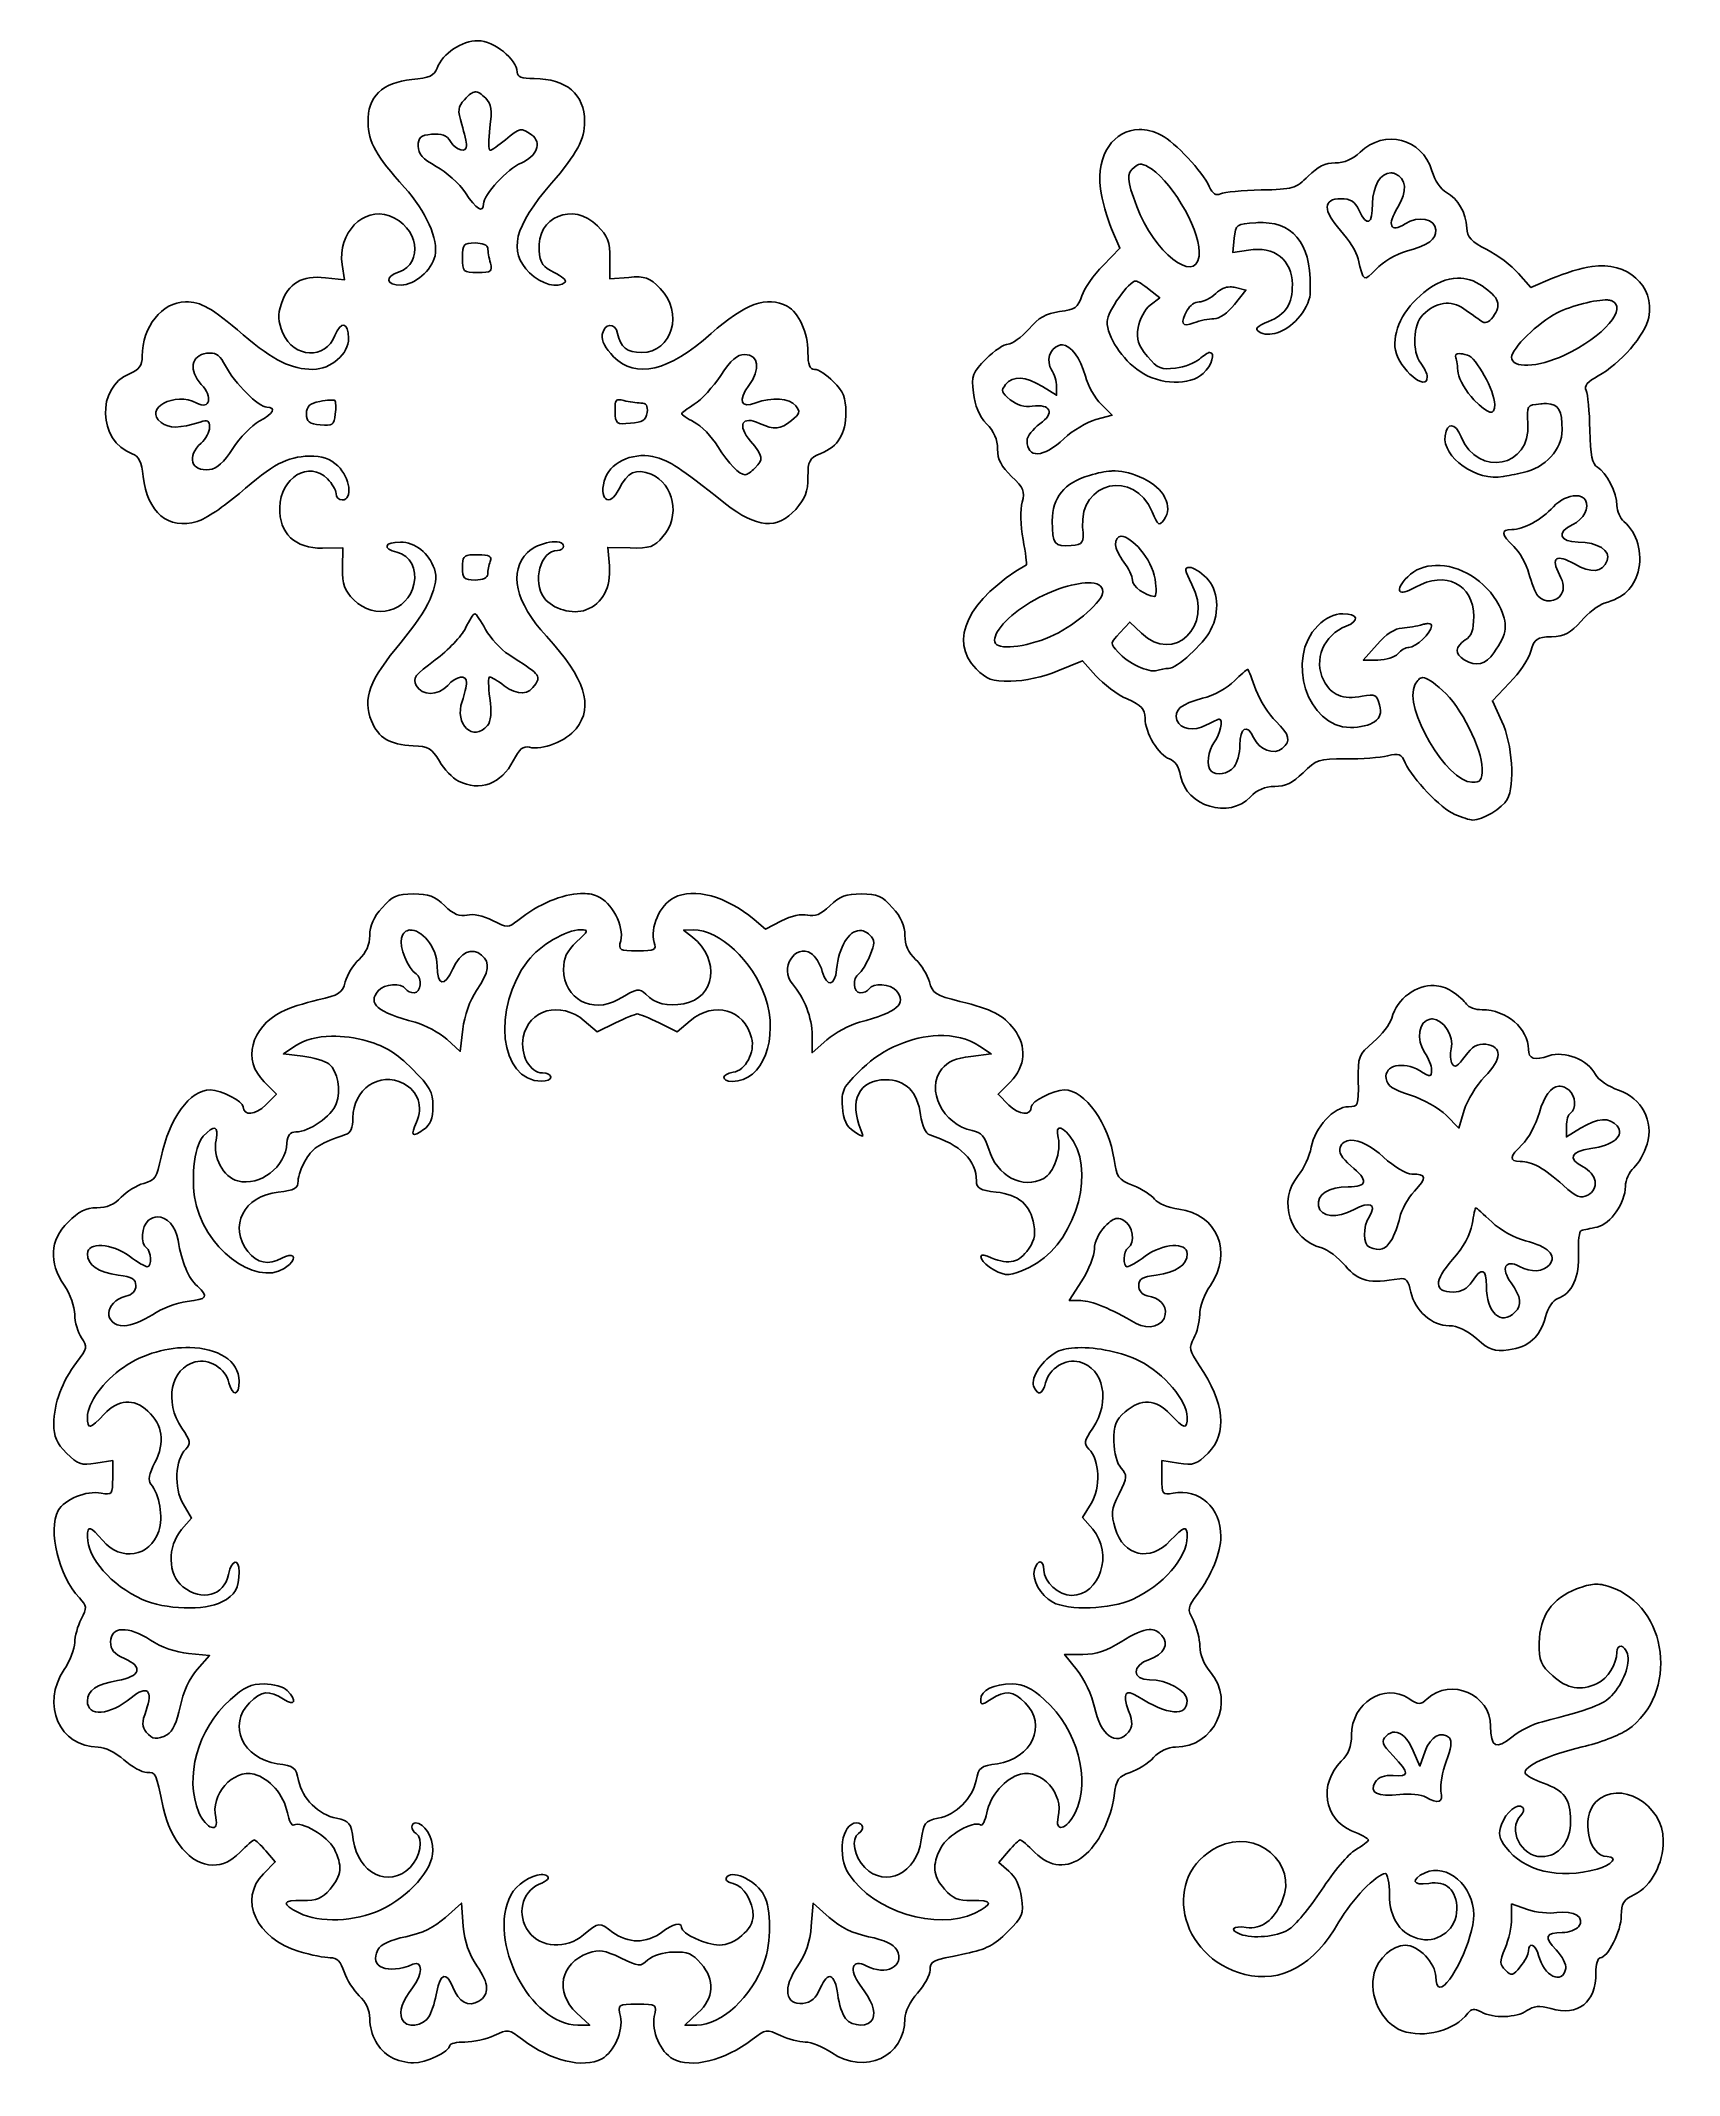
# Model space of a CAD drawing. Header units: centimetres. Extents: x -4.8 to 4.8, y -6 to 6.
import ezdxf

# ---------------------------------------------------------------- set-up
doc = ezdxf.new("R2010")
doc.units = ezdxf.units.CM
doc.header["$MEASUREMENT"] = 0
doc.layers.add('Layer 1', color=7, linetype='Continuous')

msp = doc.modelspace()

# ---------------------------------------------------------------- linework, layer by layer
at = {"layer": 'Layer 1', "color": 28, "lineweight": 25}
for points, knots in [([(-2.23875, 5.95289), (-2.33437, 5.95289), (-2.44673, 5.87746), (-2.47936, 5.79166), (-2.47936, 5.79166), (-2.4964, 5.74683), (-2.52455, 5.73382), (-2.62819, 5.72386), (-2.62819, 5.72386), (-2.80357, 5.70701), (-2.88939, 5.62328), (-2.88616, 5.47168), (-2.88616, 5.47168), (-2.88368, 5.35551), (-2.83779, 5.27325), (-2.67119, 5.08886), (-2.67119, 5.08886), (-2.54524, 4.94946), (-2.47068, 4.78306), (-2.49177, 4.68702), (-2.49177, 4.68702), (-2.51066, 4.60102), (-2.6111, 4.51421), (-2.69186, 4.51421), (-2.69186, 4.51421), (-2.78036, 4.51421), (-2.78916, 4.56209), (-2.70592, 4.5911), (-2.70592, 4.5911), (-2.55515, 4.64366), (-2.59098, 4.86146), (-2.76049, 4.92183), (-2.76049, 4.92183), (-2.91426, 4.9766), (-3.0658, 4.8201), (-3.0383, 4.63492), (-3.0383, 4.63492), (-3.0383, 4.63492), (-3.02507, 4.5448), (-3.02507, 4.5448), (-3.02507, 4.5448), (-3.02507, 4.5448), (-3.13669, 4.5572), (-3.13669, 4.5572), (-3.13669, 4.5572), (-3.27443, 4.57273), (-3.35697, 4.52426), (-3.39631, 4.40506), (-3.39631, 4.40506), (-3.41887, 4.33672), (-3.4166, 4.30176), (-3.38721, 4.23143), (-3.38721, 4.23143), (-3.32529, 4.08324), (-3.1352, 4.07454), (-3.08129, 4.21737), (-3.08129, 4.21737), (-3.04823, 4.30495), (-3.00026, 4.29584), (-3.00026, 4.20166), (-3.00026, 4.20166), (-3.00026, 4.10892), (-3.10385, 4.01811), (-3.21027, 4.01811), (-3.21027, 4.01811), (-3.33891, 4.01811), (-3.43885, 4.06783), (-3.62037, 4.22151), (-3.62037, 4.22151), (-3.81242, 4.38411), (-3.86711, 4.41499), (-3.96019, 4.41499), (-3.96019, 4.41499), (-4.09796, 4.41499), (-4.21568, 4.26786), (-4.21568, 4.09584), (-4.21568, 4.09584), (-4.21568, 4.03875), (-4.23116, 4.01724), (-4.29092, 3.99249), (-4.29092, 3.99249), (-4.48624, 3.91158), (-4.476, 3.59802), (-4.27521, 3.5212), (-4.27521, 3.5212), (-4.23567, 3.50607), (-4.21952, 3.47354), (-4.20989, 3.38808), (-4.20989, 3.38808), (-4.18585, 3.17482), (-4.06228, 3.07183), (-3.89156, 3.12267), (-3.89156, 3.12267), (-3.8431, 3.1371), (-3.73147, 3.21155), (-3.64351, 3.28803), (-3.64351, 3.28803), (-3.44478, 3.46083), (-3.36332, 3.50423), (-3.23175, 3.50714), (-3.23175, 3.50714), (-3.1544, 3.50885), (-3.1118, 3.49425), (-3.0639, 3.44926), (-3.0639, 3.44926), (-2.9919, 3.38163), (-2.97449, 3.24917), (-3.03744, 3.24917), (-3.03744, 3.24917), (-3.0579, 3.24917), (-3.07465, 3.26591), (-3.07465, 3.28638), (-3.07465, 3.28638), (-3.07465, 3.30684), (-3.09697, 3.34591), (-3.12426, 3.3732), (-3.12426, 3.3732), (-3.23325, 3.48219), (-3.40157, 3.38154), (-3.40621, 3.20453), (-3.40621, 3.20453), (-3.4102, 3.05224), (-3.31596, 2.96323), (-3.1532, 2.96558), (-3.1532, 2.96558), (-3.1532, 2.96558), (-3.03414, 2.96723), (-3.03414, 2.96723), (-3.03414, 2.96723), (-3.03414, 2.96723), (-3.03579, 2.84817), (-3.03579, 2.84817), (-3.03579, 2.84817), (-3.0372, 2.75049), (-3.02511, 2.7168), (-2.96964, 2.66131), (-2.96964, 2.66131), (-2.84619, 2.53779), (-2.65203, 2.5888), (-2.61576, 2.75391), (-2.61576, 2.75391), (-2.59602, 2.84378), (-2.63749, 2.92194), (-2.71581, 2.9416), (-2.71581, 2.9416), (-2.8044, 2.96383), (-2.7908, 3.00113), (-2.69431, 3.00113), (-2.69431, 3.00113), (-2.6098, 3.00113), (-2.52801, 2.93615), (-2.49505, 2.84321), (-2.49505, 2.84321), (-2.46294, 2.75268), (-2.53077, 2.60422), (-2.69183, 2.41161), (-2.69183, 2.41161), (-2.87848, 2.18841), (-2.91989, 2.0777), (-2.86629, 1.94942), (-2.86629, 1.94942), (-2.82333, 1.8466), (-2.75988, 1.80834), (-2.62072, 1.80225), (-2.62072, 1.80225), (-2.53024, 1.79829), (-2.50974, 1.78644), (-2.4661, 1.7113), (-2.4661, 1.7113), (-2.43853, 1.66381), (-2.3883, 1.611), (-2.35448, 1.59389), (-2.35448, 1.59389), (-2.22798, 1.52989), (-2.10091, 1.57713), (-2.03119, 1.71378), (-2.03119, 1.71378), (-1.99532, 1.78408), (-1.97316, 1.80284), (-1.93611, 1.79316), (-1.93611, 1.79316), (-1.8619, 1.77375), (-1.71663, 1.83129), (-1.66078, 1.9023), (-1.66078, 1.9023), (-1.55585, 2.0357), (-1.60832, 2.19885), (-1.83524, 2.44635), (-1.83524, 2.44635), (-2.02011, 2.64799), (-2.06039, 2.82643), (-1.94686, 2.93996), (-1.94686, 2.93996), (-1.88582, 3.001), (-1.73519, 3.02699), (-1.73519, 2.97634), (-1.73519, 2.97634), (-1.73519, 2.9627), (-1.75125, 2.95154), (-1.77074, 2.95154), (-1.77074, 2.95154), (-1.86987, 2.95154), (-1.92155, 2.76728), (-1.84929, 2.67207), (-1.84929, 2.67207), (-1.79951, 2.60648), (-1.68075, 2.5725), (-1.60372, 2.60179), (-1.60372, 2.60179), (-1.50569, 2.63906), (-1.45544, 2.73339), (-1.46564, 2.86059), (-1.46564, 2.86059), (-1.46564, 2.86059), (-1.47474, 2.96973), (-1.47474, 2.96973), (-1.47474, 2.96973), (-1.47474, 2.96973), (-1.34245, 2.96642), (-1.34245, 2.96642), (-1.34245, 2.96642), (-1.22637, 2.96377), (-1.2024, 2.97232), (-1.1498, 3.03339), (-1.1498, 3.03339), (-1.04697, 3.15277), (-1.08359, 3.34396), (-1.22008, 3.4005), (-1.22008, 3.4005), (-1.30762, 3.43676), (-1.3596, 3.41264), (-1.40777, 3.31451), (-1.40777, 3.31451), (-1.46568, 3.19653), (-1.53598, 3.25603), (-1.48797, 3.38231), (-1.48797, 3.38231), (-1.45111, 3.47925), (-1.30812, 3.53551), (-1.18866, 3.49972), (-1.18866, 3.49972), (-1.10065, 3.47335), (-1.06973, 3.45239), (-0.78186, 3.22687), (-0.78186, 3.22687), (-0.59838, 3.08313), (-0.47595, 3.07348), (-0.36845, 3.1938), (-0.36845, 3.1938), (-0.31224, 3.25671), (-0.29652, 3.29873), (-0.29652, 3.38314), (-0.29652, 3.38314), (-0.29652, 3.48031), (-0.28898, 3.494), (-0.22128, 3.52205), (-0.22128, 3.52205), (-0.11752, 3.56503), (-0.07328, 3.6378), (-0.07328, 3.76514), (-0.07328, 3.76514), (-0.07328, 3.85145), (-0.0881, 3.88745), (-0.14604, 3.94539), (-0.14604, 3.94539), (-0.18592, 3.98527), (-0.23615, 4.01815), (-0.25766, 4.01815), (-0.25766, 4.01815), (-0.28684, 4.01815), (-0.29652, 4.04326), (-0.29652, 4.1182), (-0.29652, 4.1182), (-0.29652, 4.23385), (-0.34978, 4.35241), (-0.41889, 4.3894), (-0.41889, 4.3894), (-0.53734, 4.45279), (-0.667, 4.40582), (-0.86703, 4.22817), (-0.86703, 4.22817), (-1.119, 4.00439), (-1.30837, 3.96009), (-1.44085, 4.09257), (-1.44085, 4.09257), (-1.48901, 4.14073), (-1.51215, 4.18608), (-1.507, 4.22238), (-1.507, 4.22238), (-1.49717, 4.29164), (-1.42945, 4.29668), (-1.41688, 4.22899), (-1.41688, 4.22899), (-1.40193, 4.14848), (-1.36181, 4.11737), (-1.27467, 4.11737), (-1.27467, 4.11737), (-1.09541, 4.11737), (-1.02676, 4.3548), (-1.16553, 4.49357), (-1.16553, 4.49357), (-1.2307, 4.55874), (-1.255, 4.5674), (-1.35157, 4.55972), (-1.35157, 4.55972), (-1.35157, 4.55972), (-1.46236, 4.55062), (-1.46236, 4.55062), (-1.46236, 4.55062), (-1.46236, 4.55062), (-1.46236, 4.67051), (-1.46236, 4.67051), (-1.46236, 4.67051), (-1.46236, 4.76997), (-1.47498, 4.80302), (-1.53512, 4.86316), (-1.53512, 4.86316), (-1.67881, 5.00685), (-1.89543, 4.91569), (-1.87908, 4.71847), (-1.87908, 4.71847), (-1.87269, 4.64146), (-1.85765, 4.61975), (-1.78978, 4.58783), (-1.78978, 4.58783), (-1.7449, 4.56673), (-1.71648, 4.54124), (-1.72611, 4.53161), (-1.72611, 4.53161), (-1.76584, 4.49188), (-1.8673, 4.51819), (-1.9353, 4.58618), (-1.9353, 4.58618), (-2.06266, 4.71354), (-2.02769, 4.85642), (-1.80549, 5.11452), (-1.80549, 5.11452), (-1.65492, 5.28942), (-1.61137, 5.37059), (-1.61119, 5.47667), (-1.61119, 5.47667), (-1.61089, 5.63652), (-1.71943, 5.72968), (-1.90719, 5.72968), (-1.90719, 5.72968), (-1.98212, 5.72968), (-2.00806, 5.73936), (-2.00806, 5.76854), (-2.00806, 5.76854), (-2.00806, 5.84233), (-2.14641, 5.95292), (-2.23874, 5.95292), (-2.23874, 5.95292), (-2.23874, 5.95292), (-2.23875, 5.95289), (-2.23875, 5.95289)], [0, 0, 0, 0, 0.01111111, 0.01111111, 0.01111111, 0.01111111, 0.02222222, 0.02222222, 0.02222222, 0.02222222, 0.03333333, 0.03333333, 0.03333333, 0.03333333, 0.04444444, 0.04444444, 0.04444444, 0.04444444, 0.05555556, 0.05555556, 0.05555556, 0.05555556, 0.06666667, 0.06666667, 0.06666667, 0.06666667, 0.07777778, 0.07777778, 0.07777778, 0.07777778, 0.08888889, 0.08888889, 0.08888889, 0.08888889, 0.1, 0.1, 0.1, 0.1, 0.11111111, 0.11111111, 0.11111111, 0.11111111, 0.12222222, 0.12222222, 0.12222222, 0.12222222, 0.13333333, 0.13333333, 0.13333333, 0.13333333, 0.14444444, 0.14444444, 0.14444444, 0.14444444, 0.15555556, 0.15555556, 0.15555556, 0.15555556, 0.16666667, 0.16666667, 0.16666667, 0.16666667, 0.17777778, 0.17777778, 0.17777778, 0.17777778, 0.18888889, 0.18888889, 0.18888889, 0.18888889, 0.2, 0.2, 0.2, 0.2, 0.21111111, 0.21111111, 0.21111111, 0.21111111, 0.22222222, 0.22222222, 0.22222222, 0.22222222, 0.23333333, 0.23333333, 0.23333333, 0.23333333, 0.24444444, 0.24444444, 0.24444444, 0.24444444, 0.25555556, 0.25555556, 0.25555556, 0.25555556, 0.26666667, 0.26666667, 0.26666667, 0.26666667, 0.27777778, 0.27777778, 0.27777778, 0.27777778, 0.28888889, 0.28888889, 0.28888889, 0.28888889, 0.3, 0.3, 0.3, 0.3, 0.31111111, 0.31111111, 0.31111111, 0.31111111, 0.32222222, 0.32222222, 0.32222222, 0.32222222, 0.33333333, 0.33333333, 0.33333333, 0.33333333, 0.34444444, 0.34444444, 0.34444444, 0.34444444, 0.35555556, 0.35555556, 0.35555556, 0.35555556, 0.36666667, 0.36666667, 0.36666667, 0.36666667, 0.37777778, 0.37777778, 0.37777778, 0.37777778, 0.38888889, 0.38888889, 0.38888889, 0.38888889, 0.4, 0.4, 0.4, 0.4, 0.41111111, 0.41111111, 0.41111111, 0.41111111, 0.42222222, 0.42222222, 0.42222222, 0.42222222, 0.43333333, 0.43333333, 0.43333333, 0.43333333, 0.44444444, 0.44444444, 0.44444444, 0.44444444, 0.45555556, 0.45555556, 0.45555556, 0.45555556, 0.46666667, 0.46666667, 0.46666667, 0.46666667, 0.47777778, 0.47777778, 0.47777778, 0.47777778, 0.48888889, 0.48888889, 0.48888889, 0.48888889, 0.5, 0.5, 0.5, 0.5, 0.51111111, 0.51111111, 0.51111111, 0.51111111, 0.52222222, 0.52222222, 0.52222222, 0.52222222, 0.53333333, 0.53333333, 0.53333333, 0.53333333, 0.54444444, 0.54444444, 0.54444444, 0.54444444, 0.55555556, 0.55555556, 0.55555556, 0.55555556, 0.56666667, 0.56666667, 0.56666667, 0.56666667, 0.57777778, 0.57777778, 0.57777778, 0.57777778, 0.58888889, 0.58888889, 0.58888889, 0.58888889, 0.6, 0.6, 0.6, 0.6, 0.61111111, 0.61111111, 0.61111111, 0.61111111, 0.62222222, 0.62222222, 0.62222222, 0.62222222, 0.63333333, 0.63333333, 0.63333333, 0.63333333, 0.64444444, 0.64444444, 0.64444444, 0.64444444, 0.65555556, 0.65555556, 0.65555556, 0.65555556, 0.66666667, 0.66666667, 0.66666667, 0.66666667, 0.67777778, 0.67777778, 0.67777778, 0.67777778, 0.68888889, 0.68888889, 0.68888889, 0.68888889, 0.7, 0.7, 0.7, 0.7, 0.71111111, 0.71111111, 0.71111111, 0.71111111, 0.72222222, 0.72222222, 0.72222222, 0.72222222, 0.73333333, 0.73333333, 0.73333333, 0.73333333, 0.74444444, 0.74444444, 0.74444444, 0.74444444, 0.75555556, 0.75555556, 0.75555556, 0.75555556, 0.76666667, 0.76666667, 0.76666667, 0.76666667, 0.77777778, 0.77777778, 0.77777778, 0.77777778, 0.78888889, 0.78888889, 0.78888889, 0.78888889, 0.8, 0.8, 0.8, 0.8, 0.81111111, 0.81111111, 0.81111111, 0.81111111, 0.82222222, 0.82222222, 0.82222222, 0.82222222, 0.83333333, 0.83333333, 0.83333333, 0.83333333, 0.84444444, 0.84444444, 0.84444444, 0.84444444, 0.85555556, 0.85555556, 0.85555556, 0.85555556, 0.86666667, 0.86666667, 0.86666667, 0.86666667, 0.87777778, 0.87777778, 0.87777778, 0.87777778, 0.88888889, 0.88888889, 0.88888889, 0.88888889, 0.9, 0.9, 0.9, 0.9, 0.91111111, 0.91111111, 0.91111111, 0.91111111, 0.92222222, 0.92222222, 0.92222222, 0.92222222, 0.93333333, 0.93333333, 0.93333333, 0.93333333, 0.94444444, 0.94444444, 0.94444444, 0.94444444, 0.95555556, 0.95555556, 0.95555556, 0.95555556, 0.96666667, 0.96666667, 0.96666667, 0.96666667, 0.97777778, 0.97777778, 0.97777778, 0.97777778, 1, 1, 1, 1]), ([(-2.25529, 5.65193), (-2.2376, 5.65312), (-2.21986, 5.64048), (-2.19328, 5.6139), (-2.19328, 5.6139), (-2.16023, 5.58085), (-2.15525, 5.54609), (-2.16848, 5.44027), (-2.16848, 5.44027), (-2.17757, 5.3675), (-2.17772, 5.30798), (-2.16848, 5.30798), (-2.16848, 5.30798), (-2.15923, 5.30798), (-2.11806, 5.33589), (-2.07753, 5.36999), (-2.07753, 5.36999), (-1.99239, 5.44163), (-1.98346, 5.4432), (-1.92291, 5.39893), (-1.92291, 5.39893), (-1.86065, 5.35341), (-1.89113, 5.27159), (-1.98492, 5.23274), (-1.98492, 5.23274), (-2.06395, 5.20001), (-2.20651, 5.04526), (-2.20651, 4.99213), (-2.20651, 4.99213), (-2.20651, 4.93394), (-2.24872, 4.96006), (-2.31317, 5.05745), (-2.31317, 5.05745), (-2.34833, 5.11058), (-2.42558, 5.18049), (-2.48432, 5.21289), (-2.48432, 5.21289), (-2.56565, 5.25775), (-2.59098, 5.28593), (-2.59098, 5.33278), (-2.59098, 5.33278), (-2.59098, 5.38388), (-2.57761, 5.39585), (-2.5116, 5.40223), (-2.5116, 5.40223), (-2.45287, 5.40791), (-2.42356, 5.39699), (-2.39998, 5.35924), (-2.39998, 5.35924), (-2.3658, 5.30451), (-2.30572, 5.28967), (-2.30572, 5.33609), (-2.30572, 5.33609), (-2.30572, 5.35156), (-2.31887, 5.40741), (-2.33466, 5.46011), (-2.33466, 5.46011), (-2.35955, 5.54318), (-2.35709, 5.56257), (-2.31812, 5.60563), (-2.31812, 5.60563), (-2.29079, 5.63582), (-2.27297, 5.65075), (-2.25528, 5.65193), (-2.25528, 5.65193), (-2.25528, 5.65193), (-2.25529, 5.65193), (-2.25529, 5.65193)], [0, 0, 0, 0, 0.05555556, 0.05555556, 0.05555556, 0.05555556, 0.11111111, 0.11111111, 0.11111111, 0.11111111, 0.16666667, 0.16666667, 0.16666667, 0.16666667, 0.22222222, 0.22222222, 0.22222222, 0.22222222, 0.27777778, 0.27777778, 0.27777778, 0.27777778, 0.33333333, 0.33333333, 0.33333333, 0.33333333, 0.38888889, 0.38888889, 0.38888889, 0.38888889, 0.44444444, 0.44444444, 0.44444444, 0.44444444, 0.5, 0.5, 0.5, 0.5, 0.55555556, 0.55555556, 0.55555556, 0.55555556, 0.61111111, 0.61111111, 0.61111111, 0.61111111, 0.66666667, 0.66666667, 0.66666667, 0.66666667, 0.72222222, 0.72222222, 0.72222222, 0.72222222, 0.77777778, 0.77777778, 0.77777778, 0.77777778, 0.83333333, 0.83333333, 0.83333333, 0.83333333, 0.88888889, 0.88888889, 0.88888889, 0.88888889, 1, 1, 1, 1]), ([(-2.25612, 4.76226), (-2.21331, 4.76226), (-2.18106, 4.74868), (-2.18088, 4.73084), (-2.18088, 4.73084), (-2.18069, 4.71379), (-2.17422, 4.67472), (-2.166, 4.64402), (-2.166, 4.64402), (-2.15251, 4.59367), (-2.15949, 4.58862), (-2.24041, 4.58862), (-2.24041, 4.58862), (-2.3264, 4.58862), (-2.33053, 4.59222), (-2.33053, 4.67544), (-2.33053, 4.67544), (-2.33053, 4.75537), (-2.32462, 4.76226), (-2.25612, 4.76226)], [0, 0, 0, 0, 0.16666667, 0.16666667, 0.16666667, 0.16666667, 0.33333333, 0.33333333, 0.33333333, 0.33333333, 0.5, 0.5, 0.5, 0.5, 0.66666667, 0.66666667, 0.66666667, 0.66666667, 1, 1, 1, 1]), ([(-3.81798, 4.11403), (-3.77614, 4.11482), (-3.75627, 4.09745), (-3.72538, 4.03879), (-3.72538, 4.03879), (-3.67204, 3.93751), (-3.53009, 3.79488), (-3.48229, 3.79488), (-3.48229, 3.79488), (-3.42277, 3.79488), (-3.44204, 3.75833), (-3.52694, 3.7122), (-3.52694, 3.7122), (-3.57128, 3.6881), (-3.64145, 3.61607), (-3.68238, 3.5518), (-3.68238, 3.5518), (-3.73433, 3.47022), (-3.77569, 3.4329), (-3.81963, 3.42778), (-3.81963, 3.42778), (-3.92838, 3.4151), (-3.95632, 3.5045), (-3.86841, 3.58405), (-3.86841, 3.58405), (-3.84112, 3.60874), (-3.8188, 3.65072), (-3.8188, 3.67748), (-3.8188, 3.67748), (-3.8188, 3.71662), (-3.8293, 3.72224), (-3.8742, 3.70807), (-3.8742, 3.70807), (-3.99576, 3.6697), (-4.05659, 3.66905), (-4.10406, 3.70476), (-4.10406, 3.70476), (-4.21171, 3.78576), (-4.0233, 3.88886), (-3.89405, 3.81969), (-3.89405, 3.81969), (-3.81675, 3.77832), (-3.79817, 3.85577), (-3.86759, 3.92966), (-3.86759, 3.92966), (-3.94323, 4.01018), (-3.92763, 4.10196), (-3.837, 4.11239), (-3.837, 4.11239), (-3.83001, 4.11319), (-3.82396, 4.11393), (-3.81798, 4.11404), (-3.81798, 4.11404), (-3.81798, 4.11404), (-3.81798, 4.11403), (-3.81798, 4.11403)], [0, 0, 0, 0, 0.06666667, 0.06666667, 0.06666667, 0.06666667, 0.13333333, 0.13333333, 0.13333333, 0.13333333, 0.2, 0.2, 0.2, 0.2, 0.26666667, 0.26666667, 0.26666667, 0.26666667, 0.33333333, 0.33333333, 0.33333333, 0.33333333, 0.4, 0.4, 0.4, 0.4, 0.46666667, 0.46666667, 0.46666667, 0.46666667, 0.53333333, 0.53333333, 0.53333333, 0.53333333, 0.6, 0.6, 0.6, 0.6, 0.66666667, 0.66666667, 0.66666667, 0.66666667, 0.73333333, 0.73333333, 0.73333333, 0.73333333, 0.8, 0.8, 0.8, 0.8, 0.86666667, 0.86666667, 0.86666667, 0.86666667, 1, 1, 1, 1]), ([(-0.66779, 4.10494), (-0.58463, 4.10494), (-0.57364, 4.01825), (-0.64464, 3.92221), (-0.64464, 3.92221), (-0.71085, 3.83266), (-0.69285, 3.78678), (-0.60413, 3.82051), (-0.60413, 3.82051), (-0.50974, 3.8564), (-0.40578, 3.84892), (-0.36849, 3.80397), (-0.36849, 3.80397), (-0.33999, 3.76964), (-0.34378, 3.75725), (-0.39329, 3.71715), (-0.39329, 3.71715), (-0.46048, 3.66274), (-0.49345, 3.65991), (-0.58098, 3.69979), (-0.58098, 3.69979), (-0.68564, 3.74747), (-0.71486, 3.69085), (-0.63472, 3.59561), (-0.63472, 3.59561), (-0.55846, 3.50498), (-0.55583, 3.48929), (-0.60826, 3.43686), (-0.60826, 3.43686), (-0.6297, 3.41542), (-0.65525, 3.398), (-0.66531, 3.398), (-0.66531, 3.398), (-0.70144, 3.398), (-0.76311, 3.46132), (-0.82654, 3.56419), (-0.82654, 3.56419), (-0.86205, 3.62178), (-0.92527, 3.68685), (-0.96627, 3.70806), (-0.96627, 3.70806), (-1.00727, 3.72926), (-1.04068, 3.75088), (-1.04068, 3.75602), (-1.04068, 3.75602), (-1.04068, 3.76115), (-1.00698, 3.78677), (-0.96544, 3.81307), (-0.96544, 3.81307), (-0.92391, 3.83937), (-0.85392, 3.91544), (-0.81, 3.98257), (-0.81, 3.98257), (-0.74977, 4.07462), (-0.71429, 4.10494), (-0.66779, 4.10494)], [0, 0, 0, 0, 0.06666667, 0.06666667, 0.06666667, 0.06666667, 0.13333333, 0.13333333, 0.13333333, 0.13333333, 0.2, 0.2, 0.2, 0.2, 0.26666667, 0.26666667, 0.26666667, 0.26666667, 0.33333333, 0.33333333, 0.33333333, 0.33333333, 0.4, 0.4, 0.4, 0.4, 0.46666667, 0.46666667, 0.46666667, 0.46666667, 0.53333333, 0.53333333, 0.53333333, 0.53333333, 0.6, 0.6, 0.6, 0.6, 0.66666667, 0.66666667, 0.66666667, 0.66666667, 0.73333333, 0.73333333, 0.73333333, 0.73333333, 0.8, 0.8, 0.8, 0.8, 0.86666667, 0.86666667, 0.86666667, 0.86666667, 1, 1, 1, 1]), ([(-3.11105, 3.83705), (-3.095, 3.83804), (-3.08409, 3.83737), (-3.08128, 3.83457), (-3.08128, 3.83457), (-3.07567, 3.82897), (-3.07443, 3.79237), (-3.0788, 3.75354), (-3.0788, 3.75354), (-3.08594, 3.69013), (-3.09486, 3.68372), (-3.16727, 3.6907), (-3.16727, 3.6907), (-3.23273, 3.69701), (-3.2483, 3.70946), (-3.2483, 3.75602), (-3.2483, 3.75602), (-3.2483, 3.80053), (-3.23059, 3.81661), (-3.16975, 3.82878), (-3.16975, 3.82878), (-3.1482, 3.83309), (-3.1271, 3.83605), (-3.11105, 3.83705)], [0, 0, 0, 0, 0.14285714, 0.14285714, 0.14285714, 0.14285714, 0.28571429, 0.28571429, 0.28571429, 0.28571429, 0.42857143, 0.42857143, 0.42857143, 0.42857143, 0.57142857, 0.57142857, 0.57142857, 0.57142857, 0.71428571, 0.71428571, 0.71428571, 0.71428571, 1, 1, 1, 1]), ([(-1.40862, 3.83953), (-1.40136, 3.83953), (-1.39159, 3.83776), (-1.37968, 3.83457), (-1.37968, 3.83457), (-1.34986, 3.82657), (-1.30528, 3.81987), (-1.28046, 3.81969), (-1.28046, 3.81969), (-1.24791, 3.81945), (-1.23754, 3.80371), (-1.24325, 3.76347), (-1.24325, 3.76347), (-1.24954, 3.71915), (-1.26997, 3.70656), (-1.34082, 3.70063), (-1.34082, 3.70063), (-1.42554, 3.69353), (-1.42966, 3.69668), (-1.43177, 3.77091), (-1.43177, 3.77091), (-1.43324, 3.82242), (-1.4304, 3.83954), (-1.40862, 3.83954), (-1.40862, 3.83954), (-1.40862, 3.83954), (-1.40862, 3.83953), (-1.40862, 3.83953)], [0, 0, 0, 0, 0.125, 0.125, 0.125, 0.125, 0.25, 0.25, 0.25, 0.25, 0.375, 0.375, 0.375, 0.375, 0.5, 0.5, 0.5, 0.5, 0.625, 0.625, 0.625, 0.625, 0.75, 0.75, 0.75, 0.75, 1, 1, 1, 1]), ([(-2.26852, 2.92672), (-2.26041, 2.927), (-2.25159, 2.92672), (-2.24123, 2.92672), (-2.24123, 2.92672), (-2.16984, 2.92672), (-2.1548, 2.91834), (-2.16682, 2.88703), (-2.16682, 2.88703), (-2.1751, 2.86545), (-2.1817, 2.83196), (-2.1817, 2.81262), (-2.1817, 2.81262), (-2.1817, 2.79007), (-2.20841, 2.77789), (-2.25611, 2.77789), (-2.25611, 2.77789), (-2.32226, 2.77789), (-2.33052, 2.78616), (-2.33052, 2.8523), (-2.33052, 2.8523), (-2.33052, 2.91261), (-2.32526, 2.92472), (-2.26851, 2.92671), (-2.26851, 2.92671), (-2.26851, 2.92671), (-2.26852, 2.92672), (-2.26852, 2.92672)], [0, 0, 0, 0, 0.125, 0.125, 0.125, 0.125, 0.25, 0.25, 0.25, 0.25, 0.375, 0.375, 0.375, 0.375, 0.5, 0.5, 0.5, 0.5, 0.625, 0.625, 0.625, 0.625, 0.75, 0.75, 0.75, 0.75, 1, 1, 1, 1]), ([(-2.25777, 2.57945), (-2.25007, 2.57941), (-2.22139, 2.53755), (-2.1941, 2.48685), (-2.1941, 2.48685), (-2.16681, 2.43615), (-2.10542, 2.3694), (-2.05767, 2.33885), (-2.05767, 2.33885), (-1.87815, 2.22399), (-1.86929, 2.21507), (-1.89892, 2.16604), (-1.89892, 2.16604), (-1.93888, 2.09991), (-2.004, 2.09605), (-2.08413, 2.15529), (-2.08413, 2.15529), (-2.12282, 2.1839), (-2.16147, 2.20738), (-2.17012, 2.20738), (-2.17012, 2.20738), (-2.17878, 2.20738), (-2.17873, 2.15115), (-2.16929, 2.08253), (-2.16929, 2.08253), (-2.15765, 1.99789), (-2.16198, 1.94604), (-2.18252, 1.9213), (-2.18252, 1.9213), (-2.26576, 1.821), (-2.37915, 1.92875), (-2.33217, 2.06351), (-2.33217, 2.06351), (-2.31753, 2.10551), (-2.30571, 2.15505), (-2.30571, 2.17348), (-2.30571, 2.17348), (-2.30571, 2.22289), (-2.3659, 2.2146), (-2.41733, 2.15777), (-2.41733, 2.15777), (-2.47461, 2.09448), (-2.56894, 2.09415), (-2.60254, 2.15694), (-2.60254, 2.15694), (-2.62515, 2.19918), (-2.61084, 2.21883), (-2.49092, 2.30742), (-2.49092, 2.30742), (-2.41505, 2.36347), (-2.33466, 2.44745), (-2.31233, 2.49428), (-2.31233, 2.49428), (-2.29, 2.54111), (-2.26546, 2.57947), (-2.25776, 2.57944), (-2.25776, 2.57944), (-2.25776, 2.57944), (-2.25777, 2.57945), (-2.25777, 2.57945)], [0, 0, 0, 0, 0.0625, 0.0625, 0.0625, 0.0625, 0.125, 0.125, 0.125, 0.125, 0.1875, 0.1875, 0.1875, 0.1875, 0.25, 0.25, 0.25, 0.25, 0.3125, 0.3125, 0.3125, 0.3125, 0.375, 0.375, 0.375, 0.375, 0.4375, 0.4375, 0.4375, 0.4375, 0.5, 0.5, 0.5, 0.5, 0.5625, 0.5625, 0.5625, 0.5625, 0.625, 0.625, 0.625, 0.625, 0.6875, 0.6875, 0.6875, 0.6875, 0.75, 0.75, 0.75, 0.75, 0.8125, 0.8125, 0.8125, 0.8125, 0.875, 0.875, 0.875, 0.875, 1, 1, 1, 1]), ([(-1.63352, 0.93242), (-1.74209, 0.92886), (-1.88164, 0.8713), (-2.00476, 0.77367), (-2.00476, 0.77367), (-2.06193, 0.72834), (-2.06536, 0.72835), (-2.15359, 0.77367), (-2.15359, 0.77367), (-2.20738, 0.8013), (-2.26795, 0.81377), (-2.30324, 0.80509), (-2.30324, 0.80509), (-2.34691, 0.79435), (-2.38121, 0.80924), (-2.4347, 0.86049), (-2.4347, 0.86049), (-2.49233, 0.91571), (-2.53014, 0.92994), (-2.61908, 0.92994), (-2.61908, 0.92994), (-2.71427, 0.92994), (-2.74196, 0.91774), (-2.80346, 0.84891), (-2.80346, 0.84891), (-2.85253, 0.79399), (-2.87622, 0.74169), (-2.87622, 0.68603), (-2.87622, 0.68603), (-2.87622, 0.63034), (-2.89662, 0.58451), (-2.93906, 0.54464), (-2.93906, 0.54464), (-2.97347, 0.51232), (-3.00953, 0.45226), (-3.02009, 0.41152), (-3.02009, 0.41152), (-3.0371, 0.34588), (-3.05575, 0.33421), (-3.18132, 0.30569), (-3.18132, 0.30569), (-3.25926, 0.28799), (-3.35504, 0.25672), (-3.39464, 0.23624), (-3.39464, 0.23624), (-3.57772, 0.14157), (-3.62571, -0.04863), (-3.49799, -0.17634), (-3.49799, -0.17634), (-3.49799, -0.17634), (-3.42523, -0.2491), (-3.42523, -0.2491), (-3.42523, -0.2491), (-3.42523, -0.2491), (-3.48807, -0.31277), (-3.48807, -0.31277), (-3.48807, -0.31277), (-3.54787, -0.37257), (-3.62036, -0.3788), (-3.62036, -0.32435), (-3.62036, -0.32435), (-3.62036, -0.29226), (-3.75202, -0.22348), (-3.81384, -0.22348), (-3.81384, -0.22348), (-3.93389, -0.22348), (-4.05718, -0.39193), (-4.10405, -0.61953), (-4.10405, -0.61953), (-4.12874, -0.73944), (-4.14095, -0.75714), (-4.20658, -0.77415), (-4.20658, -0.77415), (-4.2473, -0.7847), (-4.30655, -0.8216), (-4.33887, -0.85601), (-4.33887, -0.85601), (-4.37951, -0.89927), (-4.42397, -0.91802), (-4.48274, -0.91802), (-4.48274, -0.91802), (-4.5463, -0.91802), (-4.58915, -0.93927), (-4.65224, -1.00236), (-4.65224, -1.00236), (-4.75951, -1.10963), (-4.76721, -1.23791), (-4.67456, -1.37443), (-4.67456, -1.37443), (-4.64004, -1.42529), (-4.61255, -1.50177), (-4.61255, -1.54641), (-4.61255, -1.54641), (-4.61255, -1.59052), (-4.5945, -1.65194), (-4.57286, -1.68284), (-4.57286, -1.68284), (-4.53583, -1.7357), (-4.5374, -1.74393), (-4.6018, -1.82836), (-4.6018, -1.82836), (-4.68676, -1.93975), (-4.73432, -2.06746), (-4.73575, -2.19134), (-4.73575, -2.19134), (-4.73659, -2.26489), (-4.71984, -2.30316), (-4.66134, -2.36167), (-4.66134, -2.36167), (-4.59459, -2.42842), (-4.57447, -2.4359), (-4.48771, -2.42203), (-4.48771, -2.42203), (-4.48771, -2.42203), (-4.38932, -2.40632), (-4.38932, -2.40632), (-4.38932, -2.40632), (-4.38932, -2.40632), (-4.38932, -2.50802), (-4.38932, -2.50802), (-4.38932, -2.50802), (-4.38932, -2.60636), (-4.39162, -2.60984), (-4.45712, -2.59732), (-4.45712, -2.59732), (-4.54297, -2.58091), (-4.67414, -2.63497), (-4.7093, -2.70067), (-4.7093, -2.70067), (-4.77191, -2.81765), (-4.70755, -3.0847), (-4.58528, -3.21495), (-4.58528, -3.21495), (-4.54029, -3.26288), (-4.53972, -3.27223), (-4.57453, -3.33897), (-4.57453, -3.33897), (-4.59523, -3.37867), (-4.61248, -3.44097), (-4.61256, -3.47788), (-4.61256, -3.47788), (-4.61264, -3.51479), (-4.64047, -3.58637), (-4.67457, -3.63663), (-4.67457, -3.63663), (-4.81307, -3.84073), (-4.70246, -4.09304), (-4.47448, -4.09304), (-4.47448, -4.09304), (-4.43633, -4.09304), (-4.37204, -4.12455), (-4.32317, -4.16745), (-4.32317, -4.16745), (-4.27655, -4.20838), (-4.21646, -4.24186), (-4.18922, -4.24186), (-4.18922, -4.24186), (-4.13459, -4.24186), (-4.13411, -4.24264), (-4.09165, -4.44939), (-4.09165, -4.44939), (-4.05198, -4.64263), (-3.9275, -4.78756), (-3.80144, -4.78756), (-3.80144, -4.78756), (-3.73914, -4.78756), (-3.69505, -4.76716), (-3.64104, -4.71315), (-3.64104, -4.71315), (-3.60011, -4.67222), (-3.56148, -4.63874), (-3.55505, -4.63874), (-3.55505, -4.63874), (-3.54862, -4.63874), (-3.518, -4.66831), (-3.48725, -4.70406), (-3.48725, -4.70406), (-3.48725, -4.70406), (-3.43185, -4.76855), (-3.43185, -4.76855), (-3.43185, -4.76855), (-3.43185, -4.76855), (-3.5013, -4.83883), (-3.5013, -4.83883), (-3.5013, -4.83883), (-3.65129, -4.98882), (-3.54476, -5.22079), (-3.29129, -5.29606), (-3.29129, -5.29606), (-3.22189, -5.31667), (-3.13996, -5.33327), (-3.10939, -5.33327), (-3.10939, -5.33327), (-3.06832, -5.33327), (-3.04616, -5.35533), (-3.02588, -5.41678), (-3.02588, -5.41678), (-3.01078, -5.46252), (-2.97112, -5.52567), (-2.93741, -5.55734), (-2.93741, -5.55734), (-2.89864, -5.59376), (-2.87596, -5.64303), (-2.8754, -5.69129), (-2.8754, -5.69129), (-2.87428, -5.78837), (-2.82548, -5.87668), (-2.74972, -5.91867), (-2.74972, -5.91867), (-2.71712, -5.93674), (-2.6579, -5.95209), (-2.61908, -5.95257), (-2.61908, -5.95257), (-2.54739, -5.95346), (-2.40493, -5.88474), (-2.40493, -5.84922), (-2.40493, -5.84922), (-2.40493, -5.83852), (-2.36473, -5.82938), (-2.31563, -5.82938), (-2.31563, -5.82938), (-2.26653, -5.82938), (-2.18853, -5.81221), (-2.14282, -5.79052), (-2.14282, -5.79052), (-2.06259, -5.75245), (-2.05696, -5.75322), (-1.97663, -5.8145), (-1.97663, -5.8145), (-1.81197, -5.94009), (-1.61986, -5.98641), (-1.5103, -5.92777), (-1.5103, -5.92777), (-1.43747, -5.88879), (-1.38183, -5.76314), (-1.40033, -5.6789), (-1.40033, -5.6789), (-1.41618, -5.60674), (-1.41597, -5.60614), (-1.30111, -5.60614), (-1.30111, -5.60614), (-1.18625, -5.60614), (-1.18522, -5.60674), (-1.20106, -5.6789), (-1.20106, -5.6789), (-1.21956, -5.76314), (-1.16475, -5.88879), (-1.09192, -5.92777), (-1.09192, -5.92777), (-0.98236, -5.9864), (-0.78942, -5.94009), (-0.62477, -5.8145), (-0.62477, -5.8145), (-0.54443, -5.75322), (-0.53881, -5.75245), (-0.45858, -5.79052), (-0.45858, -5.79052), (-0.41288, -5.81221), (-0.34708, -5.82938), (-0.31223, -5.82938), (-0.31223, -5.82938), (-0.27738, -5.82938), (-0.20787, -5.85729), (-0.15761, -5.89139), (-0.15761, -5.89139), (0.03945, -6.02512), (0.27399, -5.91638), (0.27399, -5.6913), (0.27399, -5.6913), (0.27399, -5.65315), (0.3055, -5.58968), (0.3484, -5.54082), (0.3484, -5.54082), (0.38933, -5.4942), (0.42281, -5.43329), (0.42281, -5.40605), (0.42281, -5.40605), (0.42281, -5.35131), (0.42283, -5.35186), (0.63365, -5.30848), (0.63365, -5.30848), (0.75152, -5.28422), (0.80197, -5.25757), (0.87839, -5.18115), (0.87839, -5.18115), (0.96754, -5.092), (0.9741, -5.07658), (0.96107, -4.97941), (0.96107, -4.97941), (0.95194, -4.91131), (0.92544, -4.85649), (0.88666, -4.82314), (0.88666, -4.82314), (0.88666, -4.82314), (0.82713, -4.77188), (0.82713, -4.77188), (0.82713, -4.77188), (0.82713, -4.77188), (0.88418, -4.70573), (0.88418, -4.70573), (0.88418, -4.70573), (0.91559, -4.66921), (0.94638, -4.63876), (0.95281, -4.63876), (0.95281, -4.63876), (0.95924, -4.63876), (0.9987, -4.67225), (1.03963, -4.71317), (1.03963, -4.71317), (1.12899, -4.80252), (1.23051, -4.81038), (1.32571, -4.73549), (1.32571, -4.73549), (1.41113, -4.66829), (1.48678, -4.51904), (1.50596, -4.37913), (1.50596, -4.37913), (1.51932, -4.28168), (1.53079, -4.26506), (1.60104, -4.24188), (1.60104, -4.24188), (1.64499, -4.22737), (1.70662, -4.18795), (1.73829, -4.15424), (1.73829, -4.15424), (1.77364, -4.11661), (1.82349, -4.09306), (1.86727, -4.09306), (1.86727, -4.09306), (2.09704, -4.09306), (2.22037, -3.82748), (2.07232, -3.65154), (2.07232, -3.65154), (2.03485, -3.60701), (2.01031, -3.5467), (2.01031, -3.4994), (2.01031, -3.4994), (2.01031, -3.45635), (1.99323, -3.38778), (1.97228, -3.34726), (1.97228, -3.34726), (1.93618, -3.27745), (1.93738, -3.26984), (1.99626, -3.19264), (1.99626, -3.19264), (2.07841, -3.08494), (2.13434, -2.94719), (2.13434, -2.85282), (2.13434, -2.85282), (2.13434, -2.68397), (2.00731, -2.5687), (1.85322, -2.59816), (1.85322, -2.59816), (1.79038, -2.61017), (1.78707, -2.60554), (1.78707, -2.50804), (1.78707, -2.50804), (1.78707, -2.50804), (1.78707, -2.40634), (1.78707, -2.40634), (1.78707, -2.40634), (1.78707, -2.40634), (1.88546, -2.42205), (1.88546, -2.42205), (1.88546, -2.42205), (1.97222, -2.43592), (1.99234, -2.42845), (2.05909, -2.36169), (2.05909, -2.36169), (2.17456, -2.24622), (2.15649, -2.065), (2.00865, -1.84741), (2.00865, -1.84741), (1.9471, -1.75681), (1.94411, -1.74152), (1.97475, -1.68618), (1.97475, -1.68618), (1.99337, -1.65255), (2.00899, -1.58935), (2.00948, -1.54562), (2.00948, -1.54562), (2.00996, -1.50189), (2.03821, -1.42473), (2.07232, -1.37447), (2.07232, -1.37447), (2.20554, -1.17816), (2.11317, -0.95554), (1.88628, -0.92551), (1.88628, -0.92551), (1.82263, -0.91708), (1.76137, -0.89201), (1.74407, -0.86763), (1.74407, -0.86763), (1.72738, -0.84412), (1.67052, -0.80779), (1.61757, -0.7866), (1.61757, -0.7866), (1.52989, -0.75152), (1.5201, -0.73767), (1.50595, -0.63446), (1.50595, -0.63446), (1.47738, -0.426), (1.33298, -0.22353), (1.21243, -0.22353), (1.21243, -0.22353), (1.15061, -0.22353), (1.01813, -0.29231), (1.01813, -0.3244), (1.01813, -0.3244), (1.01813, -0.37885), (0.94564, -0.37263), (0.88584, -0.31282), (0.88584, -0.31282), (0.88584, -0.31282), (0.823, -0.24915), (0.823, -0.24915), (0.823, -0.24915), (0.823, -0.24915), (0.89576, -0.17639), (0.89576, -0.17639), (0.89576, -0.17639), (0.9849, -0.08726), (0.99353, 0.03587), (0.91726, 0.13284), (0.91726, 0.13284), (0.84927, 0.21927), (0.79017, 0.24968), (0.59811, 0.29738), (0.59811, 0.29738), (0.45448, 0.33305), (0.43599, 0.34473), (0.41869, 0.41148), (0.41869, 0.41148), (0.40809, 0.45238), (0.37124, 0.51228), (0.33683, 0.5446), (0.33683, 0.5446), (0.2944, 0.58447), (0.27399, 0.63029), (0.27399, 0.68599), (0.27399, 0.68599), (0.27399, 0.74166), (0.25113, 0.79395), (0.20206, 0.84887), (0.20206, 0.84887), (0.14056, 0.9177), (0.11287, 0.9299), (0.01768, 0.9299), (0.01768, 0.9299), (-0.07126, 0.9299), (-0.10989, 0.91566), (-0.16753, 0.86045), (-0.16753, 0.86045), (-0.22103, 0.8092), (-0.25533, 0.79431), (-0.29899, 0.80505), (-0.29899, 0.80505), (-0.33468, 0.81383), (-0.39545, 0.80099), (-0.45195, 0.77198), (-0.45195, 0.77198), (-0.45195, 0.77198), (-0.54625, 0.72323), (-0.54625, 0.72323), (-0.54625, 0.72323), (-0.54625, 0.72323), (-0.61322, 0.77946), (-0.61322, 0.77946), (-0.61322, 0.77946), (-0.77778, 0.91676), (-0.96775, 0.96842), (-1.08534, 0.90762), (-1.08534, 0.90762), (-1.16825, 0.86475), (-1.22851, 0.72846), (-1.20192, 0.64469), (-1.20192, 0.64469), (-1.18758, 0.59952), (-1.19671, 0.59508), (-1.29949, 0.59508), (-1.29949, 0.59508), (-1.40739, 0.59508), (-1.41297, 0.59779), (-1.39871, 0.65461), (-1.39871, 0.65461), (-1.37725, 0.7401), (-1.45181, 0.88234), (-1.53679, 0.91754), (-1.53679, 0.91754), (-1.56436, 0.92896), (-1.59734, 0.93361), (-1.63353, 0.93242), (-1.63353, 0.93242), (-1.63353, 0.93242), (-1.63352, 0.93242), (-1.63352, 0.93242)], [0, 0, 0, 0, 0.008, 0.008, 0.008, 0.008, 0.016, 0.016, 0.016, 0.016, 0.024, 0.024, 0.024, 0.024, 0.032, 0.032, 0.032, 0.032, 0.04, 0.04, 0.04, 0.04, 0.048, 0.048, 0.048, 0.048, 0.056, 0.056, 0.056, 0.056, 0.064, 0.064, 0.064, 0.064, 0.072, 0.072, 0.072, 0.072, 0.08, 0.08, 0.08, 0.08, 0.088, 0.088, 0.088, 0.088, 0.096, 0.096, 0.096, 0.096, 0.104, 0.104, 0.104, 0.104, 0.112, 0.112, 0.112, 0.112, 0.12, 0.12, 0.12, 0.12, 0.128, 0.128, 0.128, 0.128, 0.136, 0.136, 0.136, 0.136, 0.144, 0.144, 0.144, 0.144, 0.152, 0.152, 0.152, 0.152, 0.16, 0.16, 0.16, 0.16, 0.168, 0.168, 0.168, 0.168, 0.176, 0.176, 0.176, 0.176, 0.184, 0.184, 0.184, 0.184, 0.192, 0.192, 0.192, 0.192, 0.2, 0.2, 0.2, 0.2, 0.208, 0.208, 0.208, 0.208, 0.216, 0.216, 0.216, 0.216, 0.224, 0.224, 0.224, 0.224, 0.232, 0.232, 0.232, 0.232, 0.24, 0.24, 0.24, 0.24, 0.248, 0.248, 0.248, 0.248, 0.256, 0.256, 0.256, 0.256, 0.264, 0.264, 0.264, 0.264, 0.272, 0.272, 0.272, 0.272, 0.28, 0.28, 0.28, 0.28, 0.288, 0.288, 0.288, 0.288, 0.296, 0.296, 0.296, 0.296, 0.304, 0.304, 0.304, 0.304, 0.312, 0.312, 0.312, 0.312, 0.32, 0.32, 0.32, 0.32, 0.328, 0.328, 0.328, 0.328, 0.336, 0.336, 0.336, 0.336, 0.344, 0.344, 0.344, 0.344, 0.352, 0.352, 0.352, 0.352, 0.36, 0.36, 0.36, 0.36, 0.368, 0.368, 0.368, 0.368, 0.376, 0.376, 0.376, 0.376, 0.384, 0.384, 0.384, 0.384, 0.392, 0.392, 0.392, 0.392, 0.4, 0.4, 0.4, 0.4, 0.408, 0.408, 0.408, 0.408, 0.416, 0.416, 0.416, 0.416, 0.424, 0.424, 0.424, 0.424, 0.432, 0.432, 0.432, 0.432, 0.44, 0.44, 0.44, 0.44, 0.448, 0.448, 0.448, 0.448, 0.456, 0.456, 0.456, 0.456, 0.464, 0.464, 0.464, 0.464, 0.472, 0.472, 0.472, 0.472, 0.48, 0.48, 0.48, 0.48, 0.488, 0.488, 0.488, 0.488, 0.496, 0.496, 0.496, 0.496, 0.504, 0.504, 0.504, 0.504, 0.512, 0.512, 0.512, 0.512, 0.52, 0.52, 0.52, 0.52, 0.528, 0.528, 0.528, 0.528, 0.536, 0.536, 0.536, 0.536, 0.544, 0.544, 0.544, 0.544, 0.552, 0.552, 0.552, 0.552, 0.56, 0.56, 0.56, 0.56, 0.568, 0.568, 0.568, 0.568, 0.576, 0.576, 0.576, 0.576, 0.584, 0.584, 0.584, 0.584, 0.592, 0.592, 0.592, 0.592, 0.6, 0.6, 0.6, 0.6, 0.608, 0.608, 0.608, 0.608, 0.616, 0.616, 0.616, 0.616, 0.624, 0.624, 0.624, 0.624, 0.632, 0.632, 0.632, 0.632, 0.64, 0.64, 0.64, 0.64, 0.648, 0.648, 0.648, 0.648, 0.656, 0.656, 0.656, 0.656, 0.664, 0.664, 0.664, 0.664, 0.672, 0.672, 0.672, 0.672, 0.68, 0.68, 0.68, 0.68, 0.688, 0.688, 0.688, 0.688, 0.696, 0.696, 0.696, 0.696, 0.704, 0.704, 0.704, 0.704, 0.712, 0.712, 0.712, 0.712, 0.72, 0.72, 0.72, 0.72, 0.728, 0.728, 0.728, 0.728, 0.736, 0.736, 0.736, 0.736, 0.744, 0.744, 0.744, 0.744, 0.752, 0.752, 0.752, 0.752, 0.76, 0.76, 0.76, 0.76, 0.768, 0.768, 0.768, 0.768, 0.776, 0.776, 0.776, 0.776, 0.784, 0.784, 0.784, 0.784, 0.792, 0.792, 0.792, 0.792, 0.8, 0.8, 0.8, 0.8, 0.808, 0.808, 0.808, 0.808, 0.816, 0.816, 0.816, 0.816, 0.824, 0.824, 0.824, 0.824, 0.832, 0.832, 0.832, 0.832, 0.84, 0.84, 0.84, 0.84, 0.848, 0.848, 0.848, 0.848, 0.856, 0.856, 0.856, 0.856, 0.864, 0.864, 0.864, 0.864, 0.872, 0.872, 0.872, 0.872, 0.88, 0.88, 0.88, 0.88, 0.888, 0.888, 0.888, 0.888, 0.896, 0.896, 0.896, 0.896, 0.904, 0.904, 0.904, 0.904, 0.912, 0.912, 0.912, 0.912, 0.92, 0.92, 0.92, 0.92, 0.928, 0.928, 0.928, 0.928, 0.936, 0.936, 0.936, 0.936, 0.944, 0.944, 0.944, 0.944, 0.952, 0.952, 0.952, 0.952, 0.96, 0.96, 0.96, 0.96, 0.968, 0.968, 0.968, 0.968, 0.976, 0.976, 0.976, 0.976, 0.984, 0.984, 0.984, 0.984, 1, 1, 1, 1]), ([(-2.64059, 0.71745), (-2.57595, 0.7241), (-2.47936, 0.62004), (-2.47936, 0.50578), (-2.47936, 0.50578), (-2.47936, 0.38748), (-2.43775, 0.38011), (-2.38676, 0.48842), (-2.38676, 0.48842), (-2.33983, 0.58809), (-2.27627, 0.61842), (-2.21726, 0.56945), (-2.21726, 0.56945), (-2.16484, 0.52595), (-2.17282, 0.47029), (-2.24703, 0.36109), (-2.24703, 0.36109), (-2.28777, 0.30113), (-2.31883, 0.21459), (-2.32806, 0.13371), (-2.32806, 0.13371), (-2.32806, 0.13371), (-2.34294, 0.00307), (-2.34294, 0.00307), (-2.34294, 0.00307), (-2.34294, 0.00307), (-2.42232, 0.07418), (-2.42232, 0.07418), (-2.42232, 0.07418), (-2.46606, 0.11338), (-2.54978, 0.15849), (-2.60836, 0.17423), (-2.60836, 0.17423), (-2.83286, 0.23455), (-2.89014, 0.28292), (-2.82664, 0.35944), (-2.82664, 0.35944), (-2.79194, 0.40125), (-2.68857, 0.40931), (-2.66541, 0.37184), (-2.66541, 0.37184), (-2.65698, 0.3582), (-2.63381, 0.34704), (-2.61415, 0.34704), (-2.61415, 0.34704), (-2.57368, 0.34704), (-2.5652, 0.43505), (-2.6034, 0.45866), (-2.6034, 0.45866), (-2.6503, 0.48764), (-2.70477, 0.62186), (-2.68939, 0.67033), (-2.68939, 0.67033), (-2.6797, 0.70085), (-2.66215, 0.71524), (-2.64061, 0.71746), (-2.64061, 0.71746), (-2.64061, 0.71746), (-2.64059, 0.71745), (-2.64059, 0.71745)], [0, 0, 0, 0, 0.0625, 0.0625, 0.0625, 0.0625, 0.125, 0.125, 0.125, 0.125, 0.1875, 0.1875, 0.1875, 0.1875, 0.25, 0.25, 0.25, 0.25, 0.3125, 0.3125, 0.3125, 0.3125, 0.375, 0.375, 0.375, 0.375, 0.4375, 0.4375, 0.4375, 0.4375, 0.5, 0.5, 0.5, 0.5, 0.5625, 0.5625, 0.5625, 0.5625, 0.625, 0.625, 0.625, 0.625, 0.6875, 0.6875, 0.6875, 0.6875, 0.75, 0.75, 0.75, 0.75, 0.8125, 0.8125, 0.8125, 0.8125, 0.875, 0.875, 0.875, 0.875, 1, 1, 1, 1]), ([(-1.63435, 0.7191), (-1.5854, 0.7191), (-1.58747, 0.71336), (-1.65833, 0.64717), (-1.65833, 0.64717), (-1.71725, 0.59213), (-1.73522, 0.55342), (-1.73522, 0.48429), (-1.73522, 0.48429), (-1.73522, 0.31273), (-1.56555, 0.22063), (-1.41276, 0.309), (-1.41276, 0.309), (-1.29855, 0.37506), (-1.28968, 0.37691), (-1.25153, 0.33877), (-1.25153, 0.33877), (-1.1967, 0.28395), (-1.12257, 0.26537), (-1.02663, 0.28337), (-1.02663, 0.28337), (-0.84104, 0.31819), (-0.81178, 0.54277), (-0.97537, 0.67528), (-0.97537, 0.67528), (-0.97537, 0.67528), (-1.02829, 0.71745), (-1.02829, 0.71745), (-1.02829, 0.71745), (-1.02829, 0.71745), (-0.97124, 0.71828), (-0.97124, 0.71828), (-0.97124, 0.71828), (-0.81791, 0.71977), (-0.62077, 0.53604), (-0.54873, 0.32471), (-0.54873, 0.32471), (-0.4645, 0.07759), (-0.56156, -0.17386), (-0.74138, -0.17386), (-0.74138, -0.17386), (-0.81009, -0.17386), (-0.80665, -0.13012), (-0.73725, -0.12012), (-0.73725, -0.12012), (-0.66369, -0.10951), (-0.60659, -0.00326), (-0.62811, 0.08245), (-0.62811, 0.08245), (-0.67039, 0.2509), (-0.84968, 0.30091), (-0.98943, 0.18332), (-0.98943, 0.18332), (-0.98943, 0.18332), (-1.0655, 0.11883), (-1.0655, 0.11883), (-1.0655, 0.11883), (-1.0655, 0.11883), (-1.17215, 0.17092), (-1.17215, 0.17092), (-1.17215, 0.17092), (-1.23102, 0.19942), (-1.28928, 0.22301), (-1.30113, 0.22301), (-1.30113, 0.22301), (-1.31298, 0.22301), (-1.37041, 0.19942), (-1.42929, 0.17092), (-1.42929, 0.17092), (-1.42929, 0.17092), (-1.53678, 0.11883), (-1.53678, 0.11883), (-1.53678, 0.11883), (-1.53678, 0.11883), (-1.61285, 0.18332), (-1.61285, 0.18332), (-1.61285, 0.18332), (-1.75336, 0.30155), (-1.94159, 0.25063), (-1.97252, 0.08575), (-1.97252, 0.08575), (-1.9918, -0.01703), (-1.93348, -0.12426), (-1.85842, -0.12426), (-1.85842, -0.12426), (-1.83145, -0.12426), (-1.80964, -0.13542), (-1.80964, -0.14906), (-1.80964, -0.14906), (-1.80964, -0.1627), (-1.83434, -0.17345), (-1.86504, -0.17304), (-1.86504, -0.17304), (-2.11219, -0.1697), (-2.15992, 0.25466), (-1.94442, 0.5372), (-1.94442, 0.5372), (-1.876, 0.62691), (-1.71921, 0.7191), (-1.63436, 0.7191), (-1.63436, 0.7191), (-1.63436, 0.7191), (-1.63435, 0.7191), (-1.63435, 0.7191)], [0, 0, 0, 0, 0.03703704, 0.03703704, 0.03703704, 0.03703704, 0.07407407, 0.07407407, 0.07407407, 0.07407407, 0.11111111, 0.11111111, 0.11111111, 0.11111111, 0.14814815, 0.14814815, 0.14814815, 0.14814815, 0.18518519, 0.18518519, 0.18518519, 0.18518519, 0.22222222, 0.22222222, 0.22222222, 0.22222222, 0.25925926, 0.25925926, 0.25925926, 0.25925926, 0.2962963, 0.2962963, 0.2962963, 0.2962963, 0.33333333, 0.33333333, 0.33333333, 0.33333333, 0.37037037, 0.37037037, 0.37037037, 0.37037037, 0.40740741, 0.40740741, 0.40740741, 0.40740741, 0.44444444, 0.44444444, 0.44444444, 0.44444444, 0.48148148, 0.48148148, 0.48148148, 0.48148148, 0.51851852, 0.51851852, 0.51851852, 0.51851852, 0.55555556, 0.55555556, 0.55555556, 0.55555556, 0.59259259, 0.59259259, 0.59259259, 0.59259259, 0.62962963, 0.62962963, 0.62962963, 0.62962963, 0.66666667, 0.66666667, 0.66666667, 0.66666667, 0.7037037, 0.7037037, 0.7037037, 0.7037037, 0.74074074, 0.74074074, 0.74074074, 0.74074074, 0.77777778, 0.77777778, 0.77777778, 0.77777778, 0.81481481, 0.81481481, 0.81481481, 0.81481481, 0.85185185, 0.85185185, 0.85185185, 0.85185185, 0.88888889, 0.88888889, 0.88888889, 0.88888889, 0.92592593, 0.92592593, 0.92592593, 0.92592593, 1, 1, 1, 1]), ([(0.00607, 0.71497), (0.02675, 0.7162), (0.04826, 0.7075), (0.06808, 0.68768), (0.06808, 0.68768), (0.09987, 0.65589), (0.09925, 0.64105), (0.06725, 0.56448), (0.06725, 0.56448), (0.04719, 0.51646), (0.01862, 0.46959), (0.00358, 0.4603), (0.00358, 0.4603), (-0.0364, 0.43559), (-0.02997, 0.34703), (0.01185, 0.34703), (0.01185, 0.34703), (0.03151, 0.34703), (0.05468, 0.35819), (0.06311, 0.37183), (0.06311, 0.37183), (0.08627, 0.4093), (0.18964, 0.40124), (0.22434, 0.35943), (0.22434, 0.35943), (0.28778, 0.28299), (0.23062, 0.23429), (0.00689, 0.17422), (0.00689, 0.17422), (-0.05132, 0.15859), (-0.13741, 0.11177), (-0.18493, 0.07004), (-0.18493, 0.07004), (-0.18493, 0.07004), (-0.27175, -0.0052), (-0.27175, -0.0052), (-0.27175, -0.0052), (-0.27175, -0.0052), (-0.27175, 0.09733), (-0.27175, 0.09733), (-0.27175, 0.09733), (-0.27175, 0.19932), (-0.31835, 0.32083), (-0.38833, 0.40077), (-0.38833, 0.40077), (-0.46537, 0.48877), (-0.37286, 0.63897), (-0.27836, 0.57936), (-0.27836, 0.57936), (-0.25459, 0.56437), (-0.22465, 0.51688), (-0.21221, 0.47353), (-0.21221, 0.47353), (-0.18494, 0.37845), (-0.13783, 0.38494), (-0.12787, 0.48511), (-0.12787, 0.48511), (-0.11447, 0.61994), (-0.05596, 0.71127), (0.00608, 0.71497), (0.00608, 0.71497), (0.00608, 0.71497), (0.00607, 0.71497), (0.00607, 0.71497)], [0, 0, 0, 0, 0.05882353, 0.05882353, 0.05882353, 0.05882353, 0.11764706, 0.11764706, 0.11764706, 0.11764706, 0.17647059, 0.17647059, 0.17647059, 0.17647059, 0.23529412, 0.23529412, 0.23529412, 0.23529412, 0.29411765, 0.29411765, 0.29411765, 0.29411765, 0.35294118, 0.35294118, 0.35294118, 0.35294118, 0.41176471, 0.41176471, 0.41176471, 0.41176471, 0.47058824, 0.47058824, 0.47058824, 0.47058824, 0.52941176, 0.52941176, 0.52941176, 0.52941176, 0.58823529, 0.58823529, 0.58823529, 0.58823529, 0.64705882, 0.64705882, 0.64705882, 0.64705882, 0.70588235, 0.70588235, 0.70588235, 0.70588235, 0.76470588, 0.76470588, 0.76470588, 0.76470588, 0.82352941, 0.82352941, 0.82352941, 0.82352941, 0.88235294, 0.88235294, 0.88235294, 0.88235294, 1, 1, 1, 1]), ([(-3.1003, 0.09237), (-3.03428, 0.09357), (-2.96241, 0.08381), (-2.88946, 0.0626), (-2.88946, 0.0626), (-2.7812, 0.03113), (-2.71779, -0.0082), (-2.6257, -0.10028), (-2.6257, -0.10028), (-2.52095, -0.20503), (-2.50416, -0.23478), (-2.50416, -0.32021), (-2.50416, -0.32021), (-2.50416, -0.39394), (-2.51828, -0.42913), (-2.55873, -0.45746), (-2.55873, -0.45746), (-2.62729, -0.50548), (-2.63737, -0.49451), (-2.6009, -0.41447), (-2.6009, -0.41447), (-2.55988, -0.32445), (-2.59151, -0.23089), (-2.67779, -0.18627), (-2.67779, -0.18627), (-2.81892, -0.11329), (-2.97545, -0.21974), (-2.97545, -0.38884), (-2.97545, -0.38884), (-2.97545, -0.44723), (-2.98836, -0.47756), (-3.01844, -0.48723), (-3.01844, -0.48723), (-3.1615, -0.5332), (-3.20909, -0.56274), (-3.25078, -0.6311), (-3.25078, -0.6311), (-3.2764, -0.67311), (-3.29786, -0.73116), (-3.29791, -0.76008), (-3.29791, -0.76008), (-3.29799, -0.80434), (-3.31601, -0.8143), (-3.41449, -0.8254), (-3.41449, -0.8254), (-3.61743, -0.84827), (-3.70979, -1.02784), (-3.59391, -1.17515), (-3.59391, -1.17515), (-3.53912, -1.24481), (-3.47426, -1.2575), (-3.39299, -1.21401), (-3.39299, -1.21401), (-3.33015, -1.18038), (-3.3015, -1.20537), (-3.34917, -1.25204), (-3.34917, -1.25204), (-3.50004, -1.39976), (-3.81709, -1.20001), (-3.8957, -0.90808), (-3.8957, -0.90808), (-3.93287, -0.77002), (-3.91243, -0.55949), (-3.85601, -0.49715), (-3.85601, -0.49715), (-3.79188, -0.42628), (-3.76219, -0.4349), (-3.78077, -0.51947), (-3.78077, -0.51947), (-3.80214, -0.61677), (-3.73758, -0.73896), (-3.65344, -0.76008), (-3.65344, -0.76008), (-3.52111, -0.79329), (-3.37141, -0.67821), (-3.36323, -0.53684), (-3.36323, -0.53684), (-3.36048, -0.48944), (-3.34636, -0.4716), (-3.31031, -0.47152), (-3.31031, -0.47152), (-3.23291, -0.47133), (-3.10085, -0.37937), (-3.07301, -0.30616), (-3.07301, -0.30616), (-3.04277, -0.22662), (-3.06303, -0.11531), (-3.116, -0.07134), (-3.116, -0.07134), (-3.13714, -0.0538), (-3.20653, -0.03335), (-3.26979, -0.02586), (-3.26979, -0.02586), (-3.26979, -0.02586), (-3.38472, -0.0118), (-3.38472, -0.0118), (-3.38472, -0.0118), (-3.38472, -0.0118), (-3.31609, 0.03368), (-3.31609, 0.03368), (-3.31609, 0.03368), (-3.26051, 0.07107), (-3.18517, 0.09084), (-3.10029, 0.09238), (-3.10029, 0.09238), (-3.10029, 0.09238), (-3.1003, 0.09237), (-3.1003, 0.09237)], [0, 0, 0, 0, 0.03571429, 0.03571429, 0.03571429, 0.03571429, 0.07142857, 0.07142857, 0.07142857, 0.07142857, 0.10714286, 0.10714286, 0.10714286, 0.10714286, 0.14285714, 0.14285714, 0.14285714, 0.14285714, 0.17857143, 0.17857143, 0.17857143, 0.17857143, 0.21428571, 0.21428571, 0.21428571, 0.21428571, 0.25, 0.25, 0.25, 0.25, 0.28571429, 0.28571429, 0.28571429, 0.28571429, 0.32142857, 0.32142857, 0.32142857, 0.32142857, 0.35714286, 0.35714286, 0.35714286, 0.35714286, 0.39285714, 0.39285714, 0.39285714, 0.39285714, 0.42857143, 0.42857143, 0.42857143, 0.42857143, 0.46428571, 0.46428571, 0.46428571, 0.46428571, 0.5, 0.5, 0.5, 0.5, 0.53571429, 0.53571429, 0.53571429, 0.53571429, 0.57142857, 0.57142857, 0.57142857, 0.57142857, 0.60714286, 0.60714286, 0.60714286, 0.60714286, 0.64285714, 0.64285714, 0.64285714, 0.64285714, 0.67857143, 0.67857143, 0.67857143, 0.67857143, 0.71428571, 0.71428571, 0.71428571, 0.71428571, 0.75, 0.75, 0.75, 0.75, 0.78571429, 0.78571429, 0.78571429, 0.78571429, 0.82142857, 0.82142857, 0.82142857, 0.82142857, 0.85714286, 0.85714286, 0.85714286, 0.85714286, 0.89285714, 0.89285714, 0.89285714, 0.89285714, 0.92857143, 0.92857143, 0.92857143, 0.92857143, 1, 1, 1, 1]), ([(0.46992, 0.09568), (0.56154, 0.09868), (0.64681, 0.07875), (0.71383, 0.03367), (0.71383, 0.03367), (0.71383, 0.03367), (0.78246, -0.01181), (0.78246, -0.01181), (0.78246, -0.01181), (0.78246, -0.01181), (0.66174, -0.02669), (0.66174, -0.02669), (0.66174, -0.02669), (0.57452, -0.03697), (0.52632, -0.05718), (0.49141, -0.10028), (0.49141, -0.10028), (0.39384, -0.22078), (0.49653, -0.4284), (0.67083, -0.46326), (0.67083, -0.46326), (0.72413, -0.47392), (0.74532, -0.49813), (0.76757, -0.5724), (0.76757, -0.5724), (0.81513, -0.73117), (0.96693, -0.81197), (1.09168, -0.74521), (1.09168, -0.74521), (1.14928, -0.71438), (1.19618, -0.58328), (1.17684, -0.50626), (1.17684, -0.50626), (1.15514, -0.41978), (1.20811, -0.43259), (1.26614, -0.52776), (1.26614, -0.52776), (1.39821, -0.74438), (1.25422, -1.15607), (1.00652, -1.26859), (1.00652, -1.26859), (0.88818, -1.32235), (0.87524, -1.32322), (0.79733, -1.28347), (0.79733, -1.28347), (0.72303, -1.24556), (0.69019, -1.17323), (0.76095, -1.20327), (0.76095, -1.20327), (0.87942, -1.25356), (0.93528, -1.2468), (0.99163, -1.17516), (0.99163, -1.17516), (1.03385, -1.12149), (1.04434, -1.08387), (1.0338, -1.01889), (1.0338, -1.01889), (1.01456, -0.90033), (0.9459, -0.84067), (0.81056, -0.82541), (0.81056, -0.82541), (0.71464, -0.8146), (0.69571, -0.80418), (0.69563, -0.76009), (0.69563, -0.76009), (0.69542, -0.63832), (0.60186, -0.54623), (0.4203, -0.48889), (0.4203, -0.48889), (0.39537, -0.48102), (0.37537, -0.43634), (0.36656, -0.37065), (0.36656, -0.37065), (0.34832, -0.23467), (0.27737, -0.16394), (0.15985, -0.16394), (0.15985, -0.16394), (0.0043, -0.16394), (-0.05669, -0.2884), (0.01516, -0.45912), (0.01516, -0.45912), (0.03516, -0.50664), (0.0337, -0.50741), (-0.02453, -0.46904), (-0.02453, -0.46904), (-0.07032, -0.43887), (-0.0873, -0.40309), (-0.09316, -0.32352), (-0.09316, -0.32352), (-0.1004, -0.22516), (-0.09248, -0.20951), (0.02342, -0.0978), (0.02342, -0.0978), (0.14813, 0.02241), (0.3172, 0.09067), (0.4699, 0.09568), (0.4699, 0.09568), (0.4699, 0.09568), (0.46992, 0.09568), (0.46992, 0.09568)], [0, 0, 0, 0, 0.03846154, 0.03846154, 0.03846154, 0.03846154, 0.07692308, 0.07692308, 0.07692308, 0.07692308, 0.11538462, 0.11538462, 0.11538462, 0.11538462, 0.15384615, 0.15384615, 0.15384615, 0.15384615, 0.19230769, 0.19230769, 0.19230769, 0.19230769, 0.23076923, 0.23076923, 0.23076923, 0.23076923, 0.26923077, 0.26923077, 0.26923077, 0.26923077, 0.30769231, 0.30769231, 0.30769231, 0.30769231, 0.34615385, 0.34615385, 0.34615385, 0.34615385, 0.38461538, 0.38461538, 0.38461538, 0.38461538, 0.42307692, 0.42307692, 0.42307692, 0.42307692, 0.46153846, 0.46153846, 0.46153846, 0.46153846, 0.5, 0.5, 0.5, 0.5, 0.53846154, 0.53846154, 0.53846154, 0.53846154, 0.57692308, 0.57692308, 0.57692308, 0.57692308, 0.61538462, 0.61538462, 0.61538462, 0.61538462, 0.65384615, 0.65384615, 0.65384615, 0.65384615, 0.69230769, 0.69230769, 0.69230769, 0.69230769, 0.73076923, 0.73076923, 0.73076923, 0.73076923, 0.76923077, 0.76923077, 0.76923077, 0.76923077, 0.80769231, 0.80769231, 0.80769231, 0.80769231, 0.84615385, 0.84615385, 0.84615385, 0.84615385, 0.88461538, 0.88461538, 0.88461538, 0.88461538, 0.92307692, 0.92307692, 0.92307692, 0.92307692, 1, 1, 1, 1]), ([(-4.12556, -0.97175), (-4.0719, -0.97114), (-4.0178, -1.02588), (-4.00402, -1.109), (-4.00402, -1.109), (-3.98188, -1.24248), (-3.94549, -1.32983), (-3.89075, -1.37937), (-3.89075, -1.37937), (-3.82161, -1.44194), (-3.8311, -1.45597), (-3.95111, -1.46949), (-3.95111, -1.46949), (-4.01041, -1.47617), (-4.10233, -1.51119), (-4.15534, -1.54721), (-4.15534, -1.54721), (-4.20834, -1.58323), (-4.28334, -1.61253), (-4.32153, -1.61253), (-4.32153, -1.61253), (-4.44763, -1.61253), (-4.44007, -1.46903), (-4.31243, -1.4389), (-4.31243, -1.4389), (-4.27456, -1.42996), (-4.2529, -1.40684), (-4.2529, -1.37606), (-4.2529, -1.37606), (-4.2529, -1.33791), (-4.27501, -1.32489), (-4.35625, -1.31405), (-4.35625, -1.31405), (-4.47545, -1.29814), (-4.53815, -1.25478), (-4.53815, -1.18837), (-4.53815, -1.18837), (-4.53815, -1.11794), (-4.39437, -1.12633), (-4.2901, -1.20325), (-4.2901, -1.20325), (-4.24387, -1.23736), (-4.19691, -1.26526), (-4.18592, -1.26526), (-4.18592, -1.26526), (-4.1572, -1.26526), (-4.16137, -1.17188), (-4.19088, -1.15364), (-4.19088, -1.15364), (-4.22877, -1.13022), (-4.22031, -1.02699), (-4.17765, -0.99158), (-4.17765, -0.99158), (-4.16132, -0.97803), (-4.14345, -0.97194), (-4.12556, -0.97174), (-4.12556, -0.97174), (-4.12556, -0.97174), (-4.12556, -0.97175), (-4.12556, -0.97175)], [0, 0, 0, 0, 0.0625, 0.0625, 0.0625, 0.0625, 0.125, 0.125, 0.125, 0.125, 0.1875, 0.1875, 0.1875, 0.1875, 0.25, 0.25, 0.25, 0.25, 0.3125, 0.3125, 0.3125, 0.3125, 0.375, 0.375, 0.375, 0.375, 0.4375, 0.4375, 0.4375, 0.4375, 0.5, 0.5, 0.5, 0.5, 0.5625, 0.5625, 0.5625, 0.5625, 0.625, 0.625, 0.625, 0.625, 0.6875, 0.6875, 0.6875, 0.6875, 0.75, 0.75, 0.75, 0.75, 0.8125, 0.8125, 0.8125, 0.8125, 0.875, 0.875, 0.875, 0.875, 1, 1, 1, 1]), ([(1.52412, -0.98085), (1.53631, -0.98026), (1.54851, -0.98424), (1.56381, -0.99243), (1.56381, -0.99243), (1.61597, -1.02035), (1.63228, -1.12667), (1.58861, -1.15366), (1.58861, -1.15366), (1.5591, -1.1719), (1.55492, -1.26528), (1.58365, -1.26528), (1.58365, -1.26528), (1.59464, -1.26528), (1.6416, -1.23738), (1.68783, -1.20327), (1.68783, -1.20327), (1.7921, -1.12635), (1.93588, -1.11795), (1.93588, -1.18839), (1.93588, -1.18839), (1.93588, -1.2548), (1.87318, -1.29816), (1.75398, -1.31407), (1.75398, -1.31407), (1.67211, -1.325), (1.65063, -1.33785), (1.65063, -1.37691), (1.65063, -1.37691), (1.65063, -1.40657), (1.67037, -1.43007), (1.70024, -1.43561), (1.70024, -1.43561), (1.77473, -1.44944), (1.81517, -1.4907), (1.8069, -1.54558), (1.8069, -1.54558), (1.7966, -1.6139), (1.70899, -1.64096), (1.63575, -1.5985), (1.63575, -1.5985), (1.48495, -1.51108), (1.37212, -1.46505), (1.30998, -1.46455), (1.30998, -1.46455), (1.30998, -1.46455), (1.24217, -1.46371), (1.24217, -1.46371), (1.24217, -1.46371), (1.24217, -1.46371), (1.31658, -1.34713), (1.31658, -1.34713), (1.31658, -1.34713), (1.3572, -1.28307), (1.39017, -1.19915), (1.39017, -1.16027), (1.39017, -1.16027), (1.39017, -1.118), (1.41519, -1.06497), (1.45218, -1.02798), (1.45218, -1.02798), (1.48386, -0.9963), (1.5038, -0.98184), (1.52411, -0.98085), (1.52411, -0.98085), (1.52411, -0.98085), (1.52412, -0.98085), (1.52412, -0.98085)], [0, 0, 0, 0, 0.05555556, 0.05555556, 0.05555556, 0.05555556, 0.11111111, 0.11111111, 0.11111111, 0.11111111, 0.16666667, 0.16666667, 0.16666667, 0.16666667, 0.22222222, 0.22222222, 0.22222222, 0.22222222, 0.27777778, 0.27777778, 0.27777778, 0.27777778, 0.33333333, 0.33333333, 0.33333333, 0.33333333, 0.38888889, 0.38888889, 0.38888889, 0.38888889, 0.44444444, 0.44444444, 0.44444444, 0.44444444, 0.5, 0.5, 0.5, 0.5, 0.55555556, 0.55555556, 0.55555556, 0.55555556, 0.61111111, 0.61111111, 0.61111111, 0.61111111, 0.66666667, 0.66666667, 0.66666667, 0.66666667, 0.72222222, 0.72222222, 0.72222222, 0.72222222, 0.77777778, 0.77777778, 0.77777778, 0.77777778, 0.83333333, 0.83333333, 0.83333333, 0.83333333, 0.88888889, 0.88888889, 0.88888889, 0.88888889, 1, 1, 1, 1]), ([(-3.93539, -1.7407), (-3.77374, -1.74472), (-3.64518, -1.81477), (-3.64518, -1.93914), (-3.64518, -1.93914), (-3.64518, -2.02572), (-3.68372, -2.03186), (-3.70471, -1.94824), (-3.70471, -1.94824), (-3.72587, -1.86393), (-3.82109, -1.80445), (-3.90315, -1.82504), (-3.90315, -1.82504), (-4.04711, -1.86117), (-4.08766, -2.05955), (-3.98253, -2.21447), (-3.98253, -2.21447), (-3.93021, -2.29156), (-3.92723, -2.30634), (-3.95938, -2.33849), (-3.95938, -2.33849), (-4.02227, -2.40137), (-4.03005, -2.5664), (-3.97426, -2.66095), (-3.97426, -2.66095), (-3.97426, -2.66095), (-3.92465, -2.74446), (-3.92465, -2.74446), (-3.92465, -2.74446), (-3.92465, -2.74446), (-3.98335, -2.81226), (-3.98335, -2.81226), (-3.98335, -2.81226), (-4.06879, -2.91159), (-4.06564, -3.07884), (-3.97674, -3.14878), (-3.97674, -3.14878), (-3.86332, -3.23799), (-3.73513, -3.20322), (-3.7072, -3.07602), (-3.7072, -3.07602), (-3.68759, -2.98674), (-3.64519, -2.97731), (-3.64519, -3.06196), (-3.64519, -3.06196), (-3.64519, -3.1555), (-3.6701, -3.19879), (-3.74606, -3.23807), (-3.74606, -3.23807), (-3.84813, -3.29085), (-4.0821, -3.28366), (-4.2157, -3.22319), (-4.2157, -3.22319), (-4.3969, -3.14116), (-4.53816, -2.97966), (-4.53816, -2.85443), (-4.53816, -2.85443), (-4.53816, -2.78588), (-4.52105, -2.78982), (-4.44721, -2.87758), (-4.44721, -2.87758), (-4.34249, -3.00203), (-4.16787, -2.97287), (-4.11813, -2.82218), (-4.11813, -2.82218), (-4.09069, -2.73902), (-4.11283, -2.60654), (-4.16443, -2.54437), (-4.16443, -2.54437), (-4.18221, -2.52294), (-4.1753, -2.48529), (-4.14045, -2.41704), (-4.14045, -2.41704), (-4.08009, -2.2988), (-4.09427, -2.19461), (-4.18179, -2.11525), (-4.18179, -2.11525), (-4.2672, -2.03781), (-4.35516, -2.04376), (-4.43893, -2.13344), (-4.43893, -2.13344), (-4.52271, -2.22313), (-4.53815, -2.2261), (-4.53815, -2.14998), (-4.53815, -2.14998), (-4.53815, -2.06817), (-4.4432, -1.93727), (-4.32648, -1.85728), (-4.32648, -1.85728), (-4.20651, -1.77507), (-4.06112, -1.73757), (-3.93539, -1.7407)], [0, 0, 0, 0, 0.04166667, 0.04166667, 0.04166667, 0.04166667, 0.08333333, 0.08333333, 0.08333333, 0.08333333, 0.125, 0.125, 0.125, 0.125, 0.16666667, 0.16666667, 0.16666667, 0.16666667, 0.20833333, 0.20833333, 0.20833333, 0.20833333, 0.25, 0.25, 0.25, 0.25, 0.29166667, 0.29166667, 0.29166667, 0.29166667, 0.33333333, 0.33333333, 0.33333333, 0.33333333, 0.375, 0.375, 0.375, 0.375, 0.41666667, 0.41666667, 0.41666667, 0.41666667, 0.45833333, 0.45833333, 0.45833333, 0.45833333, 0.5, 0.5, 0.5, 0.5, 0.54166667, 0.54166667, 0.54166667, 0.54166667, 0.58333333, 0.58333333, 0.58333333, 0.58333333, 0.625, 0.625, 0.625, 0.625, 0.66666667, 0.66666667, 0.66666667, 0.66666667, 0.70833333, 0.70833333, 0.70833333, 0.70833333, 0.75, 0.75, 0.75, 0.75, 0.79166667, 0.79166667, 0.79166667, 0.79166667, 0.83333333, 0.83333333, 0.83333333, 0.83333333, 0.875, 0.875, 0.875, 0.875, 0.91666667, 0.91666667, 0.91666667, 0.91666667, 1, 1, 1, 1]), ([(1.29261, -1.74152), (1.40466, -1.73838), (1.55292, -1.76761), (1.65807, -1.8209), (1.65807, -1.8209), (1.80019, -1.89292), (1.93588, -2.05402), (1.93588, -2.14998), (1.93588, -2.14998), (1.93588, -2.22605), (1.92044, -2.22313), (1.83666, -2.13344), (1.83666, -2.13344), (1.75159, -2.04238), (1.66566, -2.03816), (1.57125, -2.11938), (1.57125, -2.11938), (1.51285, -2.16963), (1.50228, -2.19753), (1.50428, -2.29301), (1.50428, -2.29301), (1.50569, -2.36039), (1.52336, -2.42452), (1.54727, -2.45093), (1.54727, -2.45093), (1.58469, -2.49229), (1.58342, -2.50328), (1.53487, -2.60141), (1.53487, -2.60141), (1.48902, -2.69407), (1.48625, -2.71979), (1.51172, -2.80481), (1.51172, -2.80481), (1.5612, -2.96996), (1.71778, -3.00483), (1.83666, -2.87757), (1.83666, -2.87757), (1.91869, -2.78976), (1.93588, -2.78609), (1.93588, -2.85442), (1.93588, -2.85442), (1.93588, -2.97966), (1.79463, -3.14116), (1.61342, -3.22318), (1.61342, -3.22318), (1.4835, -3.28199), (1.23621, -3.29049), (1.14461, -3.23972), (1.14461, -3.23972), (1.07147, -3.19918), (1.02114, -3.10903), (1.03712, -3.0479), (1.03712, -3.0479), (1.05315, -2.98663), (1.09252, -2.98885), (1.09252, -3.05121), (1.09252, -3.05121), (1.09252, -3.12037), (1.17995, -3.20004), (1.2554, -3.20004), (1.2554, -3.20004), (1.42291, -3.20004), (1.50237, -2.95213), (1.38025, -2.81061), (1.38025, -2.81061), (1.38025, -2.81061), (1.31989, -2.74116), (1.31989, -2.74116), (1.31989, -2.74116), (1.31989, -2.74116), (1.37033, -2.6593), (1.37033, -2.6593), (1.37033, -2.6593), (1.4277, -2.56619), (1.42162, -2.40218), (1.35793, -2.33849), (1.35793, -2.33849), (1.32578, -2.30634), (1.32794, -2.29156), (1.38025, -2.21447), (1.38025, -2.21447), (1.48538, -2.05955), (1.44566, -1.86117), (1.3017, -1.82504), (1.3017, -1.82504), (1.21964, -1.80444), (1.12359, -1.86393), (1.10244, -1.94824), (1.10244, -1.94824), (1.08446, -2.01986), (1.05528, -2.02751), (1.03216, -1.96726), (1.03216, -1.96726), (1.01288, -1.91702), (1.08437, -1.81234), (1.16941, -1.76634), (1.16941, -1.76634), (1.19841, -1.75066), (1.24167, -1.74296), (1.29261, -1.74154), (1.29261, -1.74154), (1.29261, -1.74154), (1.29261, -1.74152), (1.29261, -1.74152)], [0, 0, 0, 0, 0.03703704, 0.03703704, 0.03703704, 0.03703704, 0.07407407, 0.07407407, 0.07407407, 0.07407407, 0.11111111, 0.11111111, 0.11111111, 0.11111111, 0.14814815, 0.14814815, 0.14814815, 0.14814815, 0.18518519, 0.18518519, 0.18518519, 0.18518519, 0.22222222, 0.22222222, 0.22222222, 0.22222222, 0.25925926, 0.25925926, 0.25925926, 0.25925926, 0.2962963, 0.2962963, 0.2962963, 0.2962963, 0.33333333, 0.33333333, 0.33333333, 0.33333333, 0.37037037, 0.37037037, 0.37037037, 0.37037037, 0.40740741, 0.40740741, 0.40740741, 0.40740741, 0.44444444, 0.44444444, 0.44444444, 0.44444444, 0.48148148, 0.48148148, 0.48148148, 0.48148148, 0.51851852, 0.51851852, 0.51851852, 0.51851852, 0.55555556, 0.55555556, 0.55555556, 0.55555556, 0.59259259, 0.59259259, 0.59259259, 0.59259259, 0.62962963, 0.62962963, 0.62962963, 0.62962963, 0.66666667, 0.66666667, 0.66666667, 0.66666667, 0.7037037, 0.7037037, 0.7037037, 0.7037037, 0.74074074, 0.74074074, 0.74074074, 0.74074074, 0.77777778, 0.77777778, 0.77777778, 0.77777778, 0.81481481, 0.81481481, 0.81481481, 0.81481481, 0.85185185, 0.85185185, 0.85185185, 0.85185185, 0.88888889, 0.88888889, 0.88888889, 0.88888889, 0.92592593, 0.92592593, 0.92592593, 0.92592593, 1, 1, 1, 1]), ([(-4.3331, -3.40178), (-4.29059, -3.39993), (-4.23141, -3.42028), (-4.16691, -3.46296), (-4.16691, -3.46296), (-4.1036, -3.50486), (-4.01885, -3.53495), (-3.94201, -3.54234), (-3.94201, -3.54234), (-3.94201, -3.54234), (-3.81881, -3.55392), (-3.81881, -3.55392), (-3.81881, -3.55392), (-3.81881, -3.55392), (-3.89157, -3.63578), (-3.89157, -3.63578), (-3.89157, -3.63578), (-3.93741, -3.68799), (-3.97425, -3.76888), (-3.99244, -3.85654), (-3.99244, -3.85654), (-4.01078, -3.94488), (-4.03728, -4.00277), (-4.06685, -4.0186), (-4.06685, -4.0186), (-4.13021, -4.05251), (-4.15412, -4.04983), (-4.1917, -4.00454), (-4.1917, -4.00454), (-4.21798, -3.97287), (-4.21837, -3.94951), (-4.19253, -3.87804), (-4.19253, -3.87804), (-4.14926, -3.75839), (-4.18727, -3.72537), (-4.28017, -3.80197), (-4.28017, -3.80197), (-4.40789, -3.90729), (-4.53814, -3.91753), (-4.53814, -3.82181), (-4.53814, -3.82181), (-4.53814, -3.7582), (-4.48563, -3.72234), (-4.3612, -3.70109), (-4.3612, -3.70109), (-4.22583, -3.67798), (-4.20735, -3.62079), (-4.31986, -3.57128), (-4.31986, -3.57128), (-4.38069, -3.54451), (-4.40172, -3.51917), (-4.40172, -3.47289), (-4.40172, -3.47289), (-4.40172, -3.42741), (-4.37561, -3.40363), (-4.33309, -3.40178), (-4.33309, -3.40178), (-4.33309, -3.40178), (-4.3331, -3.40178), (-4.3331, -3.40178)], [0, 0, 0, 0, 0.0625, 0.0625, 0.0625, 0.0625, 0.125, 0.125, 0.125, 0.125, 0.1875, 0.1875, 0.1875, 0.1875, 0.25, 0.25, 0.25, 0.25, 0.3125, 0.3125, 0.3125, 0.3125, 0.375, 0.375, 0.375, 0.375, 0.4375, 0.4375, 0.4375, 0.4375, 0.5, 0.5, 0.5, 0.5, 0.5625, 0.5625, 0.5625, 0.5625, 0.625, 0.625, 0.625, 0.625, 0.6875, 0.6875, 0.6875, 0.6875, 0.75, 0.75, 0.75, 0.75, 0.8125, 0.8125, 0.8125, 0.8125, 0.875, 0.875, 0.875, 0.875, 1, 1, 1, 1]), ([(1.71263, -3.40096), (1.74351, -3.39952), (1.76705, -3.41159), (1.78704, -3.43569), (1.78704, -3.43569), (1.83055, -3.48811), (1.80049, -3.54591), (1.71345, -3.57625), (1.71345, -3.57625), (1.60901, -3.61266), (1.60956, -3.69614), (1.71428, -3.69614), (1.71428, -3.69614), (1.81856, -3.69614), (1.93587, -3.76157), (1.93587, -3.81934), (1.93587, -3.81934), (1.93587, -3.91607), (1.82185, -3.90612), (1.64566, -3.79454), (1.64566, -3.79454), (1.57118, -3.74737), (1.55356, -3.77508), (1.59109, -3.87888), (1.59109, -3.87888), (1.61669, -3.94968), (1.61648, -3.97296), (1.59026, -4.00456), (1.59026, -4.00456), (1.51757, -4.09214), (1.42676, -4.02536), (1.39017, -3.85739), (1.39017, -3.85739), (1.37531, -3.78918), (1.32936, -3.69192), (1.28847, -3.64076), (1.28847, -3.64076), (1.28847, -3.64076), (1.21406, -3.54733), (1.21406, -3.54733), (1.21406, -3.54733), (1.21406, -3.54733), (1.32237, -3.54733), (1.32237, -3.54733), (1.32237, -3.54733), (1.39968, -3.54733), (1.46321, -3.52622), (1.54727, -3.47292), (1.54727, -3.47292), (1.6206, -3.42641), (1.67294, -3.40283), (1.71263, -3.40099), (1.71263, -3.40099), (1.71263, -3.40099), (1.71263, -3.40096), (1.71263, -3.40096)], [0, 0, 0, 0, 0.06666667, 0.06666667, 0.06666667, 0.06666667, 0.13333333, 0.13333333, 0.13333333, 0.13333333, 0.2, 0.2, 0.2, 0.2, 0.26666667, 0.26666667, 0.26666667, 0.26666667, 0.33333333, 0.33333333, 0.33333333, 0.33333333, 0.4, 0.4, 0.4, 0.4, 0.46666667, 0.46666667, 0.46666667, 0.46666667, 0.53333333, 0.53333333, 0.53333333, 0.53333333, 0.6, 0.6, 0.6, 0.6, 0.66666667, 0.66666667, 0.66666667, 0.66666667, 0.73333333, 0.73333333, 0.73333333, 0.73333333, 0.8, 0.8, 0.8, 0.8, 0.86666667, 0.86666667, 0.86666667, 0.86666667, 1, 1, 1, 1]), ([(-3.49801, -3.72094), (-3.44256, -3.72094), (-3.38378, -3.7376), (-3.36158, -3.7598), (-3.36158, -3.7598), (-3.30077, -3.82061), (-3.31597, -3.85557), (-3.3839, -3.81106), (-3.3839, -3.81106), (-3.46792, -3.756), (-3.51281, -3.76055), (-3.58399, -3.83173), (-3.58399, -3.83173), (-3.71397, -3.96171), (-3.62192, -4.16342), (-3.42028, -4.19057), (-3.42028, -4.19057), (-3.32111, -4.20393), (-3.31107, -4.21238), (-3.29543, -4.28896), (-3.29543, -4.28896), (-3.27357, -4.396), (-3.1784, -4.49034), (-3.07136, -4.5122), (-3.07136, -4.5122), (-2.99478, -4.52784), (-2.98632, -4.53871), (-2.97297, -4.63788), (-2.97297, -4.63788), (-2.94628, -4.83607), (-2.76318, -4.92584), (-2.63893, -4.80159), (-2.63893, -4.80159), (-2.57727, -4.73993), (-2.55794, -4.62958), (-2.60338, -4.6015), (-2.60338, -4.6015), (-2.63461, -4.5822), (-2.63571, -4.53949), (-2.60503, -4.53949), (-2.60503, -4.53949), (-2.55505, -4.53949), (-2.50416, -4.62173), (-2.50416, -4.70237), (-2.50416, -4.70237), (-2.50416, -4.81385), (-2.64521, -4.97325), (-2.81422, -5.05212), (-2.81422, -5.05212), (-2.96203, -5.1211), (-3.17127, -5.12865), (-3.2913, -5.06948), (-3.2913, -5.06948), (-3.39961, -5.01609), (-3.3932, -4.99185), (-3.27063, -4.99507), (-3.27063, -4.99507), (-3.18827, -4.99723), (-3.15764, -4.98501), (-3.1094, -4.92892), (-3.1094, -4.92892), (-3.04087, -4.84925), (-3.03528, -4.78936), (-3.08625, -4.69079), (-3.08625, -4.69079), (-3.12343, -4.61888), (-3.28054, -4.5255), (-3.32189, -4.55106), (-3.32189, -4.55106), (-3.33469, -4.55897), (-3.3518, -4.52681), (-3.36075, -4.47913), (-3.36075, -4.47913), (-3.38015, -4.37571), (-3.46775, -4.27491), (-3.55671, -4.25258), (-3.55671, -4.25258), (-3.6813, -4.22131), (-3.81604, -4.37417), (-3.78243, -4.50807), (-3.78243, -4.50807), (-3.75904, -4.60126), (-3.84054, -4.5767), (-3.88165, -4.4783), (-3.88165, -4.4783), (-3.9686, -4.27021), (-3.89039, -3.98772), (-3.6981, -3.81436), (-3.6981, -3.81436), (-3.61583, -3.74019), (-3.57565, -3.72093), (-3.49801, -3.72093), (-3.49801, -3.72093), (-3.49801, -3.72093), (-3.49801, -3.72094), (-3.49801, -3.72094)], [0, 0, 0, 0, 0.04, 0.04, 0.04, 0.04, 0.08, 0.08, 0.08, 0.08, 0.12, 0.12, 0.12, 0.12, 0.16, 0.16, 0.16, 0.16, 0.2, 0.2, 0.2, 0.2, 0.24, 0.24, 0.24, 0.24, 0.28, 0.28, 0.28, 0.28, 0.32, 0.32, 0.32, 0.32, 0.36, 0.36, 0.36, 0.36, 0.4, 0.4, 0.4, 0.4, 0.44, 0.44, 0.44, 0.44, 0.48, 0.48, 0.48, 0.48, 0.52, 0.52, 0.52, 0.52, 0.56, 0.56, 0.56, 0.56, 0.6, 0.6, 0.6, 0.6, 0.64, 0.64, 0.64, 0.64, 0.68, 0.68, 0.68, 0.68, 0.72, 0.72, 0.72, 0.72, 0.76, 0.76, 0.76, 0.76, 0.8, 0.8, 0.8, 0.8, 0.84, 0.84, 0.84, 0.84, 0.88, 0.88, 0.88, 0.88, 0.92, 0.92, 0.92, 0.92, 1, 1, 1, 1]), ([(0.90483, -3.72094), (0.97207, -3.72094), (1.01814, -3.7436), (1.09665, -3.81437), (1.09665, -3.81437), (1.29121, -3.98976), (1.37004, -4.28193), (1.27607, -4.47996), (1.27607, -4.47996), (1.22867, -4.57984), (1.15324, -4.59804), (1.17685, -4.50394), (1.17685, -4.50394), (1.21079, -4.3687), (1.08013, -4.22104), (0.95443, -4.25259), (0.95443, -4.25259), (0.86627, -4.27472), (0.77486, -4.3802), (0.75599, -4.48079), (0.75599, -4.48079), (0.74736, -4.52676), (0.73033, -4.55821), (0.71878, -4.55107), (0.71878, -4.55107), (0.67588, -4.52456), (0.52427, -4.61187), (0.48644, -4.68502), (0.48644, -4.68502), (0.4327, -4.78893), (0.43766, -4.84819), (0.50711, -4.92893), (0.50711, -4.92893), (0.55535, -4.98502), (0.58598, -4.99723), (0.66834, -4.99508), (0.66834, -4.99508), (0.79211, -4.99183), (0.79793, -5.01707), (0.6857, -5.07032), (0.6857, -5.07032), (0.46189, -5.17652), (0.0909, -5.06228), (-0.05431, -4.84212), (-0.05431, -4.84212), (-0.12663, -4.73247), (-0.09863, -4.5395), (-0.01049, -4.5395), (-0.01049, -4.5395), (0.03092, -4.5395), (0.03823, -4.57856), (0.00109, -4.60151), (0.00109, -4.60151), (-0.04435, -4.62959), (-0.02419, -4.73994), (0.03747, -4.8016), (0.03747, -4.8016), (0.16172, -4.92585), (0.34399, -4.83608), (0.37068, -4.63789), (0.37068, -4.63789), (0.38403, -4.53872), (0.39249, -4.52785), (0.46907, -4.51221), (0.46907, -4.51221), (0.57611, -4.49035), (0.67128, -4.39601), (0.69314, -4.28897), (0.69314, -4.28897), (0.70878, -4.21239), (0.71965, -4.20393), (0.81882, -4.19058), (0.81882, -4.19058), (1.02046, -4.16343), (1.11251, -3.96172), (0.98253, -3.83174), (0.98253, -3.83174), (0.91135, -3.76056), (0.86564, -3.75601), (0.78161, -3.81107), (0.78161, -3.81107), (0.72626, -3.84734), (0.72043, -3.84737), (0.72043, -3.8119), (0.72043, -3.8119), (0.72043, -3.75911), (0.79734, -3.72095), (0.90481, -3.72095), (0.90481, -3.72095), (0.90481, -3.72095), (0.90483, -3.72094), (0.90483, -3.72094)], [0, 0, 0, 0, 0.04166667, 0.04166667, 0.04166667, 0.04166667, 0.08333333, 0.08333333, 0.08333333, 0.08333333, 0.125, 0.125, 0.125, 0.125, 0.16666667, 0.16666667, 0.16666667, 0.16666667, 0.20833333, 0.20833333, 0.20833333, 0.20833333, 0.25, 0.25, 0.25, 0.25, 0.29166667, 0.29166667, 0.29166667, 0.29166667, 0.33333333, 0.33333333, 0.33333333, 0.33333333, 0.375, 0.375, 0.375, 0.375, 0.41666667, 0.41666667, 0.41666667, 0.41666667, 0.45833333, 0.45833333, 0.45833333, 0.45833333, 0.5, 0.5, 0.5, 0.5, 0.54166667, 0.54166667, 0.54166667, 0.54166667, 0.58333333, 0.58333333, 0.58333333, 0.58333333, 0.625, 0.625, 0.625, 0.625, 0.66666667, 0.66666667, 0.66666667, 0.66666667, 0.70833333, 0.70833333, 0.70833333, 0.70833333, 0.75, 0.75, 0.75, 0.75, 0.79166667, 0.79166667, 0.79166667, 0.79166667, 0.83333333, 0.83333333, 0.83333333, 0.83333333, 0.875, 0.875, 0.875, 0.875, 0.91666667, 0.91666667, 0.91666667, 0.91666667, 1, 1, 1, 1]), ([(-1.86668, -4.84376), (-1.85326, -4.84308), (-1.84173, -4.84484), (-1.83278, -4.85037), (-1.83278, -4.85037), (-1.8138, -4.8621), (-1.83001, -4.88017), (-1.87908, -4.90081), (-1.87908, -4.90081), (-1.98223, -4.94418), (-2.01267, -5.08291), (-1.94026, -5.18028), (-1.94026, -5.18028), (-1.86928, -5.27574), (-1.71919, -5.28448), (-1.61697, -5.19847), (-1.61697, -5.19847), (-1.52652, -5.12236), (-1.52383, -5.12175), (-1.44416, -5.18441), (-1.44416, -5.18441), (-1.40947, -5.2117), (-1.34519, -5.23402), (-1.30112, -5.23402), (-1.30112, -5.23402), (-1.25705, -5.23402), (-1.19277, -5.2117), (-1.15808, -5.18441), (-1.15808, -5.18441), (-1.09322, -5.13339), (-1.04067, -5.12031), (-1.04067, -5.15464), (-1.04067, -5.15464), (-1.04067, -5.19134), (-0.89617, -5.25882), (-0.81825, -5.25882), (-0.81825, -5.25882), (-0.72842, -5.25882), (-0.61899, -5.16474), (-0.61899, -5.08767), (-0.61899, -5.08767), (-0.61899, -5.0021), (-0.67444, -4.9114), (-0.7364, -4.89585), (-0.7364, -4.89585), (-0.7768, -4.88571), (-0.78824, -4.87245), (-0.77113, -4.85534), (-0.77113, -4.85534), (-0.73163, -4.81584), (-0.59681, -4.88344), (-0.55533, -4.96365), (-0.55533, -4.96365), (-0.51077, -5.04981), (-0.51112, -5.24076), (-0.55533, -5.36466), (-0.55533, -5.36466), (-0.62577, -5.56204), (-0.80755, -5.72993), (-0.95055, -5.73012), (-0.95055, -5.73012), (-0.95055, -5.73012), (-1.02083, -5.73012), (-1.02083, -5.73012), (-1.02083, -5.73012), (-1.02083, -5.73012), (-0.94394, -5.65819), (-0.94394, -5.65819), (-0.94394, -5.65819), (-0.84812, -5.56868), (-0.84199, -5.46466), (-0.92658, -5.36632), (-0.92658, -5.36632), (-0.97495, -5.31008), (-1.00544, -5.29716), (-1.08864, -5.29935), (-1.08864, -5.29935), (-1.14788, -5.3009), (-1.21072, -5.3207), (-1.23829, -5.34565), (-1.23829, -5.34565), (-1.28372, -5.38676), (-1.29181, -5.38622), (-1.39952, -5.33407), (-1.39952, -5.33407), (-1.49435, -5.28816), (-1.52464, -5.28328), (-1.58969, -5.30596), (-1.58969, -5.30596), (-1.75438, -5.36337), (-1.78839, -5.53668), (-1.65832, -5.65819), (-1.65832, -5.65819), (-1.65832, -5.65819), (-1.58143, -5.73012), (-1.58143, -5.73012), (-1.58143, -5.73012), (-1.58143, -5.73012), (-1.65171, -5.72929), (-1.65171, -5.72929), (-1.65171, -5.72929), (-1.93222, -5.7263), (-2.18588, -5.23394), (-2.0461, -4.96365), (-2.0461, -4.96365), (-2.01447, -4.90248), (-1.92483, -4.84669), (-1.86668, -4.84376)], [0, 0, 0, 0, 0.03571429, 0.03571429, 0.03571429, 0.03571429, 0.07142857, 0.07142857, 0.07142857, 0.07142857, 0.10714286, 0.10714286, 0.10714286, 0.10714286, 0.14285714, 0.14285714, 0.14285714, 0.14285714, 0.17857143, 0.17857143, 0.17857143, 0.17857143, 0.21428571, 0.21428571, 0.21428571, 0.21428571, 0.25, 0.25, 0.25, 0.25, 0.28571429, 0.28571429, 0.28571429, 0.28571429, 0.32142857, 0.32142857, 0.32142857, 0.32142857, 0.35714286, 0.35714286, 0.35714286, 0.35714286, 0.39285714, 0.39285714, 0.39285714, 0.39285714, 0.42857143, 0.42857143, 0.42857143, 0.42857143, 0.46428571, 0.46428571, 0.46428571, 0.46428571, 0.5, 0.5, 0.5, 0.5, 0.53571429, 0.53571429, 0.53571429, 0.53571429, 0.57142857, 0.57142857, 0.57142857, 0.57142857, 0.60714286, 0.60714286, 0.60714286, 0.60714286, 0.64285714, 0.64285714, 0.64285714, 0.64285714, 0.67857143, 0.67857143, 0.67857143, 0.67857143, 0.71428571, 0.71428571, 0.71428571, 0.71428571, 0.75, 0.75, 0.75, 0.75, 0.78571429, 0.78571429, 0.78571429, 0.78571429, 0.82142857, 0.82142857, 0.82142857, 0.82142857, 0.85714286, 0.85714286, 0.85714286, 0.85714286, 0.89285714, 0.89285714, 0.89285714, 0.89285714, 0.92857143, 0.92857143, 0.92857143, 0.92857143, 1, 1, 1, 1]), ([(-2.33632, -5.01078), (-2.33632, -5.01078), (-2.32557, -5.14638), (-2.32557, -5.14638), (-2.32557, -5.14638), (-2.31776, -5.24061), (-2.29305, -5.31156), (-2.24537, -5.38037), (-2.24537, -5.38037), (-2.17242, -5.48563), (-2.16901, -5.54794), (-2.23379, -5.58873), (-2.23379, -5.58873), (-2.29221, -5.62551), (-2.35541, -5.5921), (-2.38758, -5.50687), (-2.38758, -5.50687), (-2.42309, -5.41279), (-2.46275, -5.4244), (-2.48101, -5.53416), (-2.48101, -5.53416), (-2.48876, -5.58079), (-2.50818, -5.64403), (-2.52483, -5.67472), (-2.52483, -5.67472), (-2.55952, -5.73868), (-2.66485, -5.75034), (-2.68689, -5.69291), (-2.68689, -5.69291), (-2.70438, -5.64733), (-2.68393, -5.58822), (-2.62405, -5.51018), (-2.62405, -5.51018), (-2.56365, -5.43146), (-2.56193, -5.34577), (-2.62157, -5.37127), (-2.62157, -5.37127), (-2.76937, -5.43448), (-2.88255, -5.38834), (-2.82828, -5.28693), (-2.82828, -5.28693), (-2.81048, -5.25366), (-2.75644, -5.22862), (-2.66292, -5.20921), (-2.66292, -5.20921), (-2.56545, -5.18898), (-2.49632, -5.15449), (-2.43058, -5.09511), (-2.43058, -5.09511), (-2.43058, -5.09511), (-2.33632, -5.01077), (-2.33632, -5.01077), (-2.33632, -5.01077), (-2.33632, -5.01077), (-2.33632, -5.01078), (-2.33632, -5.01078)], [0, 0, 0, 0, 0.06666667, 0.06666667, 0.06666667, 0.06666667, 0.13333333, 0.13333333, 0.13333333, 0.13333333, 0.2, 0.2, 0.2, 0.2, 0.26666667, 0.26666667, 0.26666667, 0.26666667, 0.33333333, 0.33333333, 0.33333333, 0.33333333, 0.4, 0.4, 0.4, 0.4, 0.46666667, 0.46666667, 0.46666667, 0.46666667, 0.53333333, 0.53333333, 0.53333333, 0.53333333, 0.6, 0.6, 0.6, 0.6, 0.66666667, 0.66666667, 0.66666667, 0.66666667, 0.73333333, 0.73333333, 0.73333333, 0.73333333, 0.8, 0.8, 0.8, 0.8, 0.86666667, 0.86666667, 0.86666667, 0.86666667, 1, 1, 1, 1]), ([(-0.26513, -5.01078), (-0.26513, -5.01078), (-0.1717, -5.09512), (-0.1717, -5.09512), (-0.1717, -5.09512), (-0.10597, -5.15451), (-0.03682, -5.18899), (0.06064, -5.20922), (0.06064, -5.20922), (0.15417, -5.22864), (0.2082, -5.25367), (0.226, -5.28694), (0.226, -5.28694), (0.27744, -5.38305), (0.16233, -5.44276), (0.04575, -5.38037), (0.04575, -5.38037), (-0.03639, -5.33641), (-0.0575, -5.40347), (0.0102, -5.49364), (0.0102, -5.49364), (0.08117, -5.58818), (0.10279, -5.64554), (0.08461, -5.6929), (0.08461, -5.6929), (0.0658, -5.7419), (-0.03363, -5.74106), (-0.07497, -5.69125), (-0.07497, -5.69125), (-0.09293, -5.66961), (-0.11369, -5.60638), (-0.12127, -5.55069), (-0.12127, -5.55069), (-0.13866, -5.42293), (-0.17783, -5.40822), (-0.2238, -5.51266), (-0.2238, -5.51266), (-0.24955, -5.57117), (-0.27775, -5.59636), (-0.32633, -5.60196), (-0.32633, -5.60196), (-0.43147, -5.61408), (-0.44598, -5.50971), (-0.35692, -5.3812), (-0.35692, -5.3812), (-0.30853, -5.31137), (-0.28457, -5.24103), (-0.27672, -5.14638), (-0.27672, -5.14638), (-0.27672, -5.14638), (-0.26514, -5.01078), (-0.26514, -5.01078), (-0.26514, -5.01078), (-0.26514, -5.01078), (-0.26513, -5.01078), (-0.26513, -5.01078)], [0, 0, 0, 0, 0.06666667, 0.06666667, 0.06666667, 0.06666667, 0.13333333, 0.13333333, 0.13333333, 0.13333333, 0.2, 0.2, 0.2, 0.2, 0.26666667, 0.26666667, 0.26666667, 0.26666667, 0.33333333, 0.33333333, 0.33333333, 0.33333333, 0.4, 0.4, 0.4, 0.4, 0.46666667, 0.46666667, 0.46666667, 0.46666667, 0.53333333, 0.53333333, 0.53333333, 0.53333333, 0.6, 0.6, 0.6, 0.6, 0.66666667, 0.66666667, 0.66666667, 0.66666667, 0.73333333, 0.73333333, 0.73333333, 0.73333333, 0.8, 0.8, 0.8, 0.8, 0.86666667, 0.86666667, 0.86666667, 0.86666667, 1, 1, 1, 1])]:
    msp.add_open_spline(points, degree=3, knots=knots, dxfattribs=at)
at = {"layer": 'Layer 1', "color": 22, "lineweight": 25}
for points, knots in [([(1.6531, 5.42951), (1.50586, 5.42762), (1.3988, 5.28435), (1.42572, 5.08142), (1.42572, 5.08142), (1.43452, 5.0151), (1.46391, 4.90906), (1.49104, 4.84578), (1.49104, 4.84578), (1.49104, 4.84578), (1.53982, 4.73085), (1.53982, 4.73085), (1.53982, 4.73085), (1.53982, 4.73085), (1.4406, 4.62998), (1.4406, 4.62998), (1.4406, 4.62998), (1.38598, 4.57481), (1.33014, 4.49414), (1.31575, 4.45056), (1.31575, 4.45056), (1.29309, 4.38191), (1.27568, 4.3699), (1.18511, 4.35796), (1.18511, 4.35796), (1.1056, 4.34748), (1.06181, 4.32281), (1.00321, 4.25543), (1.00321, 4.25543), (0.96084, 4.20671), (0.90629, 4.16696), (0.88249, 4.16696), (0.88249, 4.16696), (0.8587, 4.16696), (0.79997, 4.12743), (0.75185, 4.07932), (0.75185, 4.07932), (0.67143, 3.9989), (0.66575, 3.98295), (0.67744, 3.87923), (0.67744, 3.87923), (0.68599, 3.80337), (0.71157, 3.74366), (0.75516, 3.69816), (0.75516, 3.69816), (0.79853, 3.65289), (0.81965, 3.6037), (0.81965, 3.54851), (0.81965, 3.54851), (0.81965, 3.48718), (0.84116, 3.4458), (0.90233, 3.38811), (0.90233, 3.38811), (0.97405, 3.32047), (0.98181, 3.30055), (0.96434, 3.23597), (0.96434, 3.23597), (0.95302, 3.19414), (0.95539, 3.09881), (0.97013, 3.01686), (0.97013, 3.01686), (0.98449, 2.937), (0.99341, 2.8697), (0.98915, 2.86721), (0.98915, 2.86721), (0.64629, 2.66664), (0.52777, 2.42074), (0.69397, 2.25453), (0.69397, 2.25453), (0.75619, 2.19231), (0.78481, 2.18209), (0.8982, 2.1826), (0.8982, 2.1826), (0.97978, 2.18296), (1.08568, 2.20616), (1.17519, 2.24296), (1.17519, 2.24296), (1.17519, 2.24296), (1.32071, 2.30249), (1.32071, 2.30249), (1.32071, 2.30249), (1.32071, 2.30249), (1.39843, 2.21402), (1.39843, 2.21402), (1.39843, 2.21402), (1.44148, 2.16499), (1.52483, 2.10324), (1.58281, 2.07759), (1.58281, 2.07759), (1.66928, 2.03934), (1.68774, 2.01931), (1.68782, 1.96432), (1.68782, 1.96432), (1.68793, 1.87907), (1.76902, 1.74469), (1.83251, 1.72454), (1.83251, 1.72454), (1.86329, 1.71477), (1.88694, 1.67814), (1.897, 1.62449), (1.897, 1.62449), (1.93058, 1.44552), (2.18441, 1.36899), (2.30793, 1.50047), (2.30793, 1.50047), (2.34808, 1.54321), (2.39241, 1.56248), (2.45097, 1.56248), (2.45097, 1.56248), (2.51395, 1.56248), (2.55759, 1.58311), (2.61799, 1.64351), (2.61799, 1.64351), (2.69452, 1.72004), (2.70941, 1.72536), (2.86934, 1.72454), (2.86934, 1.72454), (2.96299, 1.72406), (3.07383, 1.73195), (3.11573, 1.74273), (3.11573, 1.74273), (3.18218, 1.75983), (3.1954, 1.75519), (3.21991, 1.70139), (3.21991, 1.70139), (3.26329, 1.60618), (3.42818, 1.43407), (3.51095, 1.39795), (3.51095, 1.39795), (3.55188, 1.38009), (3.59988, 1.36541), (3.61761, 1.36488), (3.61761, 1.36488), (3.67192, 1.36324), (3.79318, 1.43597), (3.82018, 1.48642), (3.82018, 1.48642), (3.86624, 1.57248), (3.84986, 1.81321), (3.78876, 1.94531), (3.78876, 1.94531), (3.78876, 1.94531), (3.73254, 2.06685), (3.73254, 2.06685), (3.73254, 2.06685), (3.73254, 2.06685), (3.83424, 2.17268), (3.83424, 2.17268), (3.83424, 2.17268), (3.8905, 2.23057), (3.94704, 2.31465), (3.95992, 2.35954), (3.95992, 2.35954), (3.981, 2.43305), (3.99303, 2.44083), (4.08063, 2.44388), (4.08063, 2.44388), (4.15878, 2.44659), (4.19342, 2.46478), (4.25427, 2.53483), (4.25427, 2.53483), (4.29592, 2.58279), (4.35742, 2.63053), (4.39152, 2.64066), (4.39152, 2.64066), (4.50672, 2.6749), (4.56336, 2.7279), (4.58996, 2.8267), (4.58996, 2.8267), (4.6191, 2.93492), (4.58468, 3.05768), (4.50728, 3.12188), (4.50728, 3.12188), (4.48471, 3.1406), (4.46594, 3.18302), (4.46594, 3.21614), (4.46594, 3.21614), (4.46594, 3.29165), (4.40441, 3.4128), (4.35101, 3.44269), (4.35101, 3.44269), (4.31949, 3.46033), (4.30945, 3.50868), (4.30636, 3.66097), (4.30636, 3.66097), (4.30419, 3.76856), (4.29474, 3.87348), (4.28486, 3.89413), (4.28486, 3.89413), (4.27199, 3.92104), (4.292, 3.94529), (4.35514, 3.97929), (4.35514, 3.97929), (4.48388, 4.04862), (4.63376, 4.22263), (4.6528, 4.32408), (4.6528, 4.32408), (4.6878, 4.51066), (4.52834, 4.65381), (4.31959, 4.62422), (4.31959, 4.62422), (4.25963, 4.61572), (4.15464, 4.5842), (4.0856, 4.55394), (4.0856, 4.55394), (4.0856, 4.55394), (3.95992, 4.49937), (3.95992, 4.49937), (3.95992, 4.49937), (3.95992, 4.49937), (3.88633, 4.58288), (3.88633, 4.58288), (3.88633, 4.58288), (3.84602, 4.62879), (3.76209, 4.69169), (3.69947, 4.72344), (3.69947, 4.72344), (3.60855, 4.76954), (3.58508, 4.79563), (3.58206, 4.84994), (3.58206, 4.84994), (3.57696, 4.94164), (3.53014, 5.02275), (3.46217, 5.05913), (3.46217, 5.05913), (3.43029, 5.07619), (3.39285, 5.13164), (3.37618, 5.18729), (3.37618, 5.18729), (3.3189, 5.37849), (3.09881, 5.43548), (2.95367, 5.29643), (2.95367, 5.29643), (2.91069, 5.25525), (2.86042, 5.23359), (2.80732, 5.23359), (2.80732, 5.23359), (2.74947, 5.23359), (2.70388, 5.21117), (2.64857, 5.15587), (2.64857, 5.15587), (2.57544, 5.08274), (2.55884, 5.07775), (2.37076, 5.07401), (2.37076, 5.07401), (2.26101, 5.07183), (2.15408, 5.06193), (2.13263, 5.05169), (2.13263, 5.05169), (2.1049, 5.03844), (2.08563, 5.05084), (2.06566, 5.09468), (2.06566, 5.09468), (2.02566, 5.18247), (1.86483, 5.35453), (1.78371, 5.39647), (1.78371, 5.39647), (1.73825, 5.41998), (1.6943, 5.43007), (1.65307, 5.42954), (1.65307, 5.42954), (1.65307, 5.42954), (1.6531, 5.42951), (1.6531, 5.42951)], [0, 0, 0, 0, 0.01492537, 0.01492537, 0.01492537, 0.01492537, 0.02985075, 0.02985075, 0.02985075, 0.02985075, 0.04477612, 0.04477612, 0.04477612, 0.04477612, 0.05970149, 0.05970149, 0.05970149, 0.05970149, 0.07462687, 0.07462687, 0.07462687, 0.07462687, 0.08955224, 0.08955224, 0.08955224, 0.08955224, 0.10447761, 0.10447761, 0.10447761, 0.10447761, 0.11940299, 0.11940299, 0.11940299, 0.11940299, 0.13432836, 0.13432836, 0.13432836, 0.13432836, 0.14925373, 0.14925373, 0.14925373, 0.14925373, 0.1641791, 0.1641791, 0.1641791, 0.1641791, 0.17910448, 0.17910448, 0.17910448, 0.17910448, 0.19402985, 0.19402985, 0.19402985, 0.19402985, 0.20895522, 0.20895522, 0.20895522, 0.20895522, 0.2238806, 0.2238806, 0.2238806, 0.2238806, 0.23880597, 0.23880597, 0.23880597, 0.23880597, 0.25373134, 0.25373134, 0.25373134, 0.25373134, 0.26865672, 0.26865672, 0.26865672, 0.26865672, 0.28358209, 0.28358209, 0.28358209, 0.28358209, 0.29850746, 0.29850746, 0.29850746, 0.29850746, 0.31343284, 0.31343284, 0.31343284, 0.31343284, 0.32835821, 0.32835821, 0.32835821, 0.32835821, 0.34328358, 0.34328358, 0.34328358, 0.34328358, 0.35820896, 0.35820896, 0.35820896, 0.35820896, 0.37313433, 0.37313433, 0.37313433, 0.37313433, 0.3880597, 0.3880597, 0.3880597, 0.3880597, 0.40298507, 0.40298507, 0.40298507, 0.40298507, 0.41791045, 0.41791045, 0.41791045, 0.41791045, 0.43283582, 0.43283582, 0.43283582, 0.43283582, 0.44776119, 0.44776119, 0.44776119, 0.44776119, 0.46268657, 0.46268657, 0.46268657, 0.46268657, 0.47761194, 0.47761194, 0.47761194, 0.47761194, 0.49253731, 0.49253731, 0.49253731, 0.49253731, 0.50746269, 0.50746269, 0.50746269, 0.50746269, 0.52238806, 0.52238806, 0.52238806, 0.52238806, 0.53731343, 0.53731343, 0.53731343, 0.53731343, 0.55223881, 0.55223881, 0.55223881, 0.55223881, 0.56716418, 0.56716418, 0.56716418, 0.56716418, 0.58208955, 0.58208955, 0.58208955, 0.58208955, 0.59701493, 0.59701493, 0.59701493, 0.59701493, 0.6119403, 0.6119403, 0.6119403, 0.6119403, 0.62686567, 0.62686567, 0.62686567, 0.62686567, 0.64179104, 0.64179104, 0.64179104, 0.64179104, 0.65671642, 0.65671642, 0.65671642, 0.65671642, 0.67164179, 0.67164179, 0.67164179, 0.67164179, 0.68656716, 0.68656716, 0.68656716, 0.68656716, 0.70149254, 0.70149254, 0.70149254, 0.70149254, 0.71641791, 0.71641791, 0.71641791, 0.71641791, 0.73134328, 0.73134328, 0.73134328, 0.73134328, 0.74626866, 0.74626866, 0.74626866, 0.74626866, 0.76119403, 0.76119403, 0.76119403, 0.76119403, 0.7761194, 0.7761194, 0.7761194, 0.7761194, 0.79104478, 0.79104478, 0.79104478, 0.79104478, 0.80597015, 0.80597015, 0.80597015, 0.80597015, 0.82089552, 0.82089552, 0.82089552, 0.82089552, 0.8358209, 0.8358209, 0.8358209, 0.8358209, 0.85074627, 0.85074627, 0.85074627, 0.85074627, 0.86567164, 0.86567164, 0.86567164, 0.86567164, 0.88059701, 0.88059701, 0.88059701, 0.88059701, 0.89552239, 0.89552239, 0.89552239, 0.89552239, 0.91044776, 0.91044776, 0.91044776, 0.91044776, 0.92537313, 0.92537313, 0.92537313, 0.92537313, 0.94029851, 0.94029851, 0.94029851, 0.94029851, 0.95522388, 0.95522388, 0.95522388, 0.95522388, 0.97014925, 0.97014925, 0.97014925, 0.97014925, 1, 1, 1, 1]), ([(1.65724, 5.22528), (1.66072, 5.22579), (1.66427, 5.22566), (1.66799, 5.22528), (1.66799, 5.22528), (1.68287, 5.22375), (1.70063, 5.21453), (1.72587, 5.19799), (1.72587, 5.19799), (1.86042, 5.10983), (2.0239, 4.80997), (2.00616, 4.68453), (2.00616, 4.68453), (1.98236, 4.51628), (1.73869, 4.71008), (1.63905, 4.97641), (1.63905, 4.97641), (1.5788, 5.13743), (1.57716, 5.16837), (1.62582, 5.20875), (1.62582, 5.20875), (1.63703, 5.21805), (1.64679, 5.22376), (1.65724, 5.22529), (1.65724, 5.22529), (1.65724, 5.22529), (1.65724, 5.22528), (1.65724, 5.22528)], [0, 0, 0, 0, 0.125, 0.125, 0.125, 0.125, 0.25, 0.25, 0.25, 0.25, 0.375, 0.375, 0.375, 0.375, 0.5, 0.5, 0.5, 0.5, 0.625, 0.625, 0.625, 0.625, 0.75, 0.75, 0.75, 0.75, 1, 1, 1, 1]), ([(3.13394, 5.17485), (3.14227, 5.17483), (3.15092, 5.17321), (3.15957, 5.16989), (3.15957, 5.16989), (3.22669, 5.14413), (3.23305, 5.06524), (3.17611, 4.97311), (3.17611, 4.97311), (3.11017, 4.86642), (3.13127, 4.81771), (3.21828, 4.87472), (3.21828, 4.87472), (3.29528, 4.92517), (3.39935, 4.90465), (3.39935, 4.83917), (3.39935, 4.83917), (3.39935, 4.77982), (3.36299, 4.75318), (3.22737, 4.71432), (3.22737, 4.71432), (3.16681, 4.69697), (3.08621, 4.64944), (3.04795, 4.60849), (3.04795, 4.60849), (2.97544, 4.53086), (2.97221, 4.53252), (2.94212, 4.66967), (2.94212, 4.66967), (2.93381, 4.70753), (2.88727, 4.78217), (2.83877, 4.83586), (2.83877, 4.83586), (2.73321, 4.9527), (2.73404, 5.02272), (2.84126, 5.02272), (2.84126, 5.02272), (2.89724, 5.02272), (2.9231, 5.00588), (2.94792, 4.95409), (2.94792, 4.95409), (2.99557, 4.85465), (3.0273, 4.87065), (3.0273, 4.99378), (3.0273, 4.99378), (3.0273, 5.09768), (3.07561, 5.17502), (3.13396, 5.17485), (3.13396, 5.17485), (3.13396, 5.17485), (3.13394, 5.17485), (3.13394, 5.17485)], [0, 0, 0, 0, 0.07142857, 0.07142857, 0.07142857, 0.07142857, 0.14285714, 0.14285714, 0.14285714, 0.14285714, 0.21428571, 0.21428571, 0.21428571, 0.21428571, 0.28571429, 0.28571429, 0.28571429, 0.28571429, 0.35714286, 0.35714286, 0.35714286, 0.35714286, 0.42857143, 0.42857143, 0.42857143, 0.42857143, 0.5, 0.5, 0.5, 0.5, 0.57142857, 0.57142857, 0.57142857, 0.57142857, 0.64285714, 0.64285714, 0.64285714, 0.64285714, 0.71428571, 0.71428571, 0.71428571, 0.71428571, 0.78571429, 0.78571429, 0.78571429, 0.78571429, 0.85714286, 0.85714286, 0.85714286, 0.85714286, 1, 1, 1, 1]), ([(2.38236, 4.88215), (2.58009, 4.87708), (2.67449, 4.73342), (2.65934, 4.45882), (2.65934, 4.45882), (2.65728, 4.42152), (2.62492, 4.35726), (2.58741, 4.31661), (2.58741, 4.31661), (2.513, 4.23597), (2.41466, 4.20281), (2.35921, 4.23889), (2.35921, 4.23889), (2.332, 4.25659), (2.34505, 4.27053), (2.41378, 4.29925), (2.41378, 4.29925), (2.51721, 4.34246), (2.55627, 4.4032), (2.55517, 4.51836), (2.55517, 4.51836), (2.55379, 4.66273), (2.44896, 4.74473), (2.2972, 4.7201), (2.2972, 4.7201), (2.2972, 4.7201), (2.20542, 4.70522), (2.20542, 4.70522), (2.20542, 4.70522), (2.20542, 4.70522), (2.21286, 4.78956), (2.21286, 4.78956), (2.21286, 4.78956), (2.22066, 4.87129), (2.22452, 4.87391), (2.34102, 4.88134), (2.34102, 4.88134), (2.35512, 4.88224), (2.36918, 4.8825), (2.38236, 4.88217), (2.38236, 4.88217), (2.38236, 4.88217), (2.38236, 4.88215), (2.38236, 4.88215)], [0, 0, 0, 0, 0.08333333, 0.08333333, 0.08333333, 0.08333333, 0.16666667, 0.16666667, 0.16666667, 0.16666667, 0.25, 0.25, 0.25, 0.25, 0.33333333, 0.33333333, 0.33333333, 0.33333333, 0.41666667, 0.41666667, 0.41666667, 0.41666667, 0.5, 0.5, 0.5, 0.5, 0.58333333, 0.58333333, 0.58333333, 0.58333333, 0.66666667, 0.66666667, 0.66666667, 0.66666667, 0.75, 0.75, 0.75, 0.75, 0.83333333, 0.83333333, 0.83333333, 0.83333333, 1, 1, 1, 1]), ([(3.52751, 4.55556), (3.57689, 4.55645), (3.6247, 4.54144), (3.67221, 4.50926), (3.67221, 4.50926), (3.77204, 4.44162), (3.78803, 4.3965), (3.7367, 4.32736), (3.7367, 4.32736), (3.71006, 4.29147), (3.69047, 4.28526), (3.66477, 4.30338), (3.66477, 4.30338), (3.64542, 4.31702), (3.60065, 4.34911), (3.56472, 4.37449), (3.56472, 4.37449), (3.48896, 4.42802), (3.39926, 4.41491), (3.32412, 4.33976), (3.32412, 4.33976), (3.26512, 4.28076), (3.2584, 4.12417), (3.31172, 4.05368), (3.31172, 4.05368), (3.33174, 4.0272), (3.34849, 3.99136), (3.34893, 3.9743), (3.34893, 3.9743), (3.35134, 3.87929), (3.18274, 4.02036), (3.16207, 4.13057), (3.16207, 4.13057), (3.14186, 4.23831), (3.20807, 4.37245), (3.32909, 4.47039), (3.32909, 4.47039), (3.39843, 4.52651), (3.46404, 4.55441), (3.52753, 4.55555), (3.52753, 4.55555), (3.52753, 4.55555), (3.52751, 4.55556), (3.52751, 4.55556)], [0, 0, 0, 0, 0.08333333, 0.08333333, 0.08333333, 0.08333333, 0.16666667, 0.16666667, 0.16666667, 0.16666667, 0.25, 0.25, 0.25, 0.25, 0.33333333, 0.33333333, 0.33333333, 0.33333333, 0.41666667, 0.41666667, 0.41666667, 0.41666667, 0.5, 0.5, 0.5, 0.5, 0.58333333, 0.58333333, 0.58333333, 0.58333333, 0.66666667, 0.66666667, 0.66666667, 0.66666667, 0.75, 0.75, 0.75, 0.75, 0.83333333, 0.83333333, 0.83333333, 0.83333333, 1, 1, 1, 1]), ([(1.63491, 4.53819), (1.64373, 4.53789), (1.67852, 4.51556), (1.71263, 4.48858), (1.71263, 4.48858), (1.71263, 4.48858), (1.77464, 4.4398), (1.77464, 4.4398), (1.77464, 4.4398), (1.77464, 4.4398), (1.71842, 4.39598), (1.71842, 4.39598), (1.71842, 4.39598), (1.68686, 4.37138), (1.65526, 4.31266), (1.64731, 4.26369), (1.64731, 4.26369), (1.63568, 4.192), (1.64629, 4.16123), (1.70271, 4.09419), (1.70271, 4.09419), (1.76428, 4.02102), (1.7817, 4.01398), (1.86807, 4.02556), (1.86807, 4.02556), (1.92125, 4.03269), (1.98391, 4.05603), (2.0078, 4.07765), (2.0078, 4.07765), (2.03169, 4.09927), (2.059, 4.11734), (2.06816, 4.11734), (2.06816, 4.11734), (2.10472, 4.11734), (2.08125, 4.04178), (2.03013, 3.99414), (2.03013, 3.99414), (1.95101, 3.92043), (1.77559, 3.92559), (1.65889, 4.00489), (1.65889, 4.00489), (1.55177, 4.07768), (1.46459, 4.20978), (1.46459, 4.29924), (1.46459, 4.29924), (1.46459, 4.35746), (1.59453, 4.53958), (1.63492, 4.53819), (1.63492, 4.53819), (1.63492, 4.53819), (1.63491, 4.53819), (1.63491, 4.53819)], [0, 0, 0, 0, 0.07142857, 0.07142857, 0.07142857, 0.07142857, 0.14285714, 0.14285714, 0.14285714, 0.14285714, 0.21428571, 0.21428571, 0.21428571, 0.21428571, 0.28571429, 0.28571429, 0.28571429, 0.28571429, 0.35714286, 0.35714286, 0.35714286, 0.35714286, 0.42857143, 0.42857143, 0.42857143, 0.42857143, 0.5, 0.5, 0.5, 0.5, 0.57142857, 0.57142857, 0.57142857, 0.57142857, 0.64285714, 0.64285714, 0.64285714, 0.64285714, 0.71428571, 0.71428571, 0.71428571, 0.71428571, 0.78571429, 0.78571429, 0.78571429, 0.78571429, 0.85714286, 0.85714286, 0.85714286, 0.85714286, 1, 1, 1, 1]), ([(2.18888, 4.50347), (2.19877, 4.50348), (2.20954, 4.50204), (2.2203, 4.49934), (2.2203, 4.49934), (2.2203, 4.49934), (2.28148, 4.48446), (2.28148, 4.48446), (2.28148, 4.48446), (2.28148, 4.48446), (2.21451, 4.40012), (2.21451, 4.40012), (2.21451, 4.40012), (2.17489, 4.35046), (2.12488, 4.31578), (2.09297, 4.31578), (2.09297, 4.31578), (2.06316, 4.31578), (2.00973, 4.30511), (1.97474, 4.2918), (1.97474, 4.2918), (1.90448, 4.26509), (1.89356, 4.28642), (1.93671, 4.36704), (1.93671, 4.36704), (1.95083, 4.39343), (1.98276, 4.415), (2.00699, 4.415), (2.00699, 4.415), (2.03122, 4.415), (2.07492, 4.43701), (2.10456, 4.46461), (2.10456, 4.46461), (2.13283, 4.49095), (2.15923, 4.50345), (2.18889, 4.50347), (2.18889, 4.50347), (2.18889, 4.50347), (2.18888, 4.50347), (2.18888, 4.50347)], [0, 0, 0, 0, 0.09090909, 0.09090909, 0.09090909, 0.09090909, 0.18181818, 0.18181818, 0.18181818, 0.18181818, 0.27272727, 0.27272727, 0.27272727, 0.27272727, 0.36363636, 0.36363636, 0.36363636, 0.36363636, 0.45454545, 0.45454545, 0.45454545, 0.45454545, 0.54545455, 0.54545455, 0.54545455, 0.54545455, 0.63636364, 0.63636364, 0.63636364, 0.63636364, 0.72727273, 0.72727273, 0.72727273, 0.72727273, 0.81818182, 0.81818182, 0.81818182, 0.81818182, 1, 1, 1, 1]), ([(4.40973, 4.42657), (4.41906, 4.42614), (4.4265, 4.42457), (4.43205, 4.42244), (4.43205, 4.42244), (4.5357, 4.38266), (4.38622, 4.20812), (4.15754, 4.10163), (4.15754, 4.10163), (3.99907, 4.02784), (3.84583, 4.02167), (3.84583, 4.08923), (3.84583, 4.08923), (3.84583, 4.14102), (4.00069, 4.29163), (4.11455, 4.35051), (4.11455, 4.35051), (4.19628, 4.39277), (4.34435, 4.42955), (4.40973, 4.42658), (4.40973, 4.42658), (4.40973, 4.42658), (4.40973, 4.42657), (4.40973, 4.42657)], [0, 0, 0, 0, 0.14285714, 0.14285714, 0.14285714, 0.14285714, 0.28571429, 0.28571429, 0.28571429, 0.28571429, 0.42857143, 0.42857143, 0.42857143, 0.42857143, 0.57142857, 0.57142857, 0.57142857, 0.57142857, 0.71428571, 0.71428571, 0.71428571, 0.71428571, 1, 1, 1, 1]), ([(1.20166, 4.16199), (1.25122, 4.15954), (1.30573, 4.08648), (1.33643, 3.97761), (1.33643, 3.97761), (1.35225, 3.9215), (1.39386, 3.84742), (1.42903, 3.81225), (1.42903, 3.81225), (1.42903, 3.81225), (1.49352, 3.74776), (1.49352, 3.74776), (1.49352, 3.74776), (1.49352, 3.74776), (1.39761, 3.72213), (1.39761, 3.72213), (1.39761, 3.72213), (1.34518, 3.70801), (1.2609, 3.65777), (1.20992, 3.60968), (1.20992, 3.60968), (1.08988, 3.49645), (0.99329, 3.49156), (0.99329, 3.59893), (0.99329, 3.59893), (0.99329, 3.62301), (1.02704, 3.66695), (1.06853, 3.6965), (1.06853, 3.6965), (1.15803, 3.76023), (1.13381, 3.81681), (1.02388, 3.80068), (1.02388, 3.80068), (0.97938, 3.79415), (0.93259, 3.80834), (0.89407, 3.83954), (0.89407, 3.83954), (0.84232, 3.88144), (0.83825, 3.89363), (0.86678, 3.92801), (0.86678, 3.92801), (0.91174, 3.98219), (0.98318, 3.97838), (1.08341, 3.91643), (1.08341, 3.91643), (1.08341, 3.91643), (1.16692, 3.86517), (1.16692, 3.86517), (1.16692, 3.86517), (1.16692, 3.86517), (1.16692, 3.91726), (1.16692, 3.91726), (1.16692, 3.91726), (1.16692, 3.94584), (1.15378, 3.98953), (1.13798, 4.01483), (1.13798, 4.01483), (1.1042, 4.06892), (1.1247, 4.1371), (1.18097, 4.1587), (1.18097, 4.1587), (1.18776, 4.1613), (1.19456, 4.16236), (1.20164, 4.16201), (1.20164, 4.16201), (1.20164, 4.16201), (1.20166, 4.16199), (1.20166, 4.16199)], [0, 0, 0, 0, 0.05555556, 0.05555556, 0.05555556, 0.05555556, 0.11111111, 0.11111111, 0.11111111, 0.11111111, 0.16666667, 0.16666667, 0.16666667, 0.16666667, 0.22222222, 0.22222222, 0.22222222, 0.22222222, 0.27777778, 0.27777778, 0.27777778, 0.27777778, 0.33333333, 0.33333333, 0.33333333, 0.33333333, 0.38888889, 0.38888889, 0.38888889, 0.38888889, 0.44444444, 0.44444444, 0.44444444, 0.44444444, 0.5, 0.5, 0.5, 0.5, 0.55555556, 0.55555556, 0.55555556, 0.55555556, 0.61111111, 0.61111111, 0.61111111, 0.61111111, 0.66666667, 0.66666667, 0.66666667, 0.66666667, 0.72222222, 0.72222222, 0.72222222, 0.72222222, 0.77777778, 0.77777778, 0.77777778, 0.77777778, 0.83333333, 0.83333333, 0.83333333, 0.83333333, 0.88888889, 0.88888889, 0.88888889, 0.88888889, 1, 1, 1, 1]), ([(3.53661, 4.11073), (3.54811, 4.11083), (3.56438, 4.10817), (3.58622, 4.10246), (3.58622, 4.10246), (3.63621, 4.08939), (3.74662, 3.88914), (3.74662, 3.81142), (3.74662, 3.81142), (3.74662, 3.74253), (3.71086, 3.75087), (3.62425, 3.83953), (3.62425, 3.83953), (3.57746, 3.88743), (3.53585, 3.95746), (3.53165, 3.9958), (3.53165, 3.9958), (3.52746, 4.03414), (3.52117, 4.07435), (3.5176, 4.0851), (3.5176, 4.0851), (3.51185, 4.10235), (3.51734, 4.11057), (3.53662, 4.11073), (3.53662, 4.11073), (3.53662, 4.11073), (3.53661, 4.11073), (3.53661, 4.11073)], [0, 0, 0, 0, 0.125, 0.125, 0.125, 0.125, 0.25, 0.25, 0.25, 0.25, 0.375, 0.375, 0.375, 0.375, 0.5, 0.5, 0.5, 0.5, 0.625, 0.625, 0.625, 0.625, 0.75, 0.75, 0.75, 0.75, 1, 1, 1, 1]), ([(4.05171, 3.81638), (4.12339, 3.81499), (4.14303, 3.7767), (4.14349, 3.66176), (4.14349, 3.66176), (4.14394, 3.54787), (4.04143, 3.43611), (3.91364, 3.41041), (3.91364, 3.41041), (3.86967, 3.40157), (3.8167, 3.3905), (3.79623, 3.38643), (3.79623, 3.38643), (3.64233, 3.35587), (3.43542, 3.5016), (3.45393, 3.62704), (3.45393, 3.62704), (3.46594, 3.70844), (3.51328, 3.70552), (3.54819, 3.62125), (3.54819, 3.62125), (3.64828, 3.37961), (3.96069, 3.44117), (3.94176, 3.69897), (3.94176, 3.69897), (3.93397, 3.80517), (3.9344, 3.8068), (4.017, 3.81473), (4.017, 3.81473), (4.02945, 3.81592), (4.04149, 3.81658), (4.05173, 3.81638), (4.05173, 3.81638), (4.05173, 3.81638), (4.05171, 3.81638), (4.05171, 3.81638)], [0, 0, 0, 0, 0.1, 0.1, 0.1, 0.1, 0.2, 0.2, 0.2, 0.2, 0.3, 0.3, 0.3, 0.3, 0.4, 0.4, 0.4, 0.4, 0.5, 0.5, 0.5, 0.5, 0.6, 0.6, 0.6, 0.6, 0.7, 0.7, 0.7, 0.7, 0.8, 0.8, 0.8, 0.8, 1, 1, 1, 1]), ([(1.51171, 3.42033), (1.56447, 3.41962), (1.6134, 3.40452), (1.67873, 3.37485), (1.67873, 3.37485), (1.79909, 3.32019), (1.85514, 3.20928), (1.80027, 3.13424), (1.80027, 3.13424), (1.7703, 3.09325), (1.76476, 3.09651), (1.72999, 3.17972), (1.72999, 3.17972), (1.62518, 3.43056), (1.30104, 3.35852), (1.32071, 3.08877), (1.32071, 3.08877), (1.3277, 2.99297), (1.32461, 2.98831), (1.25291, 2.98128), (1.25291, 2.98128), (1.15415, 2.97161), (1.14212, 2.98738), (1.14212, 3.12597), (1.14212, 3.12597), (1.14212, 3.26498), (1.21063, 3.34874), (1.36123, 3.39386), (1.36123, 3.39386), (1.41078, 3.40871), (1.45141, 3.41722), (1.48856, 3.41949), (1.48856, 3.41949), (1.4963, 3.41996), (1.50417, 3.42042), (1.51171, 3.42032), (1.51171, 3.42032), (1.51171, 3.42032), (1.51171, 3.42033), (1.51171, 3.42033)], [0, 0, 0, 0, 0.09090909, 0.09090909, 0.09090909, 0.09090909, 0.18181818, 0.18181818, 0.18181818, 0.18181818, 0.27272727, 0.27272727, 0.27272727, 0.27272727, 0.36363636, 0.36363636, 0.36363636, 0.36363636, 0.45454545, 0.45454545, 0.45454545, 0.45454545, 0.54545455, 0.54545455, 0.54545455, 0.54545455, 0.63636364, 0.63636364, 0.63636364, 0.63636364, 0.72727273, 0.72727273, 0.72727273, 0.72727273, 0.81818182, 0.81818182, 0.81818182, 0.81818182, 1, 1, 1, 1]), ([(4.22369, 3.27398), (4.24844, 3.27426), (4.26919, 3.26569), (4.27991, 3.24835), (4.27991, 3.24835), (4.3065, 3.20532), (4.26966, 3.13372), (4.2055, 3.10448), (4.2055, 3.10448), (4.10795, 3.06003), (4.12605, 3.00113), (4.23775, 3.00113), (4.23775, 3.00113), (4.35171, 3.00113), (4.43128, 2.9503), (4.4089, 2.89199), (4.4089, 2.89199), (4.38211, 2.82216), (4.3144, 2.81518), (4.21542, 2.87215), (4.21542, 2.87215), (4.10771, 2.93414), (4.07492, 2.91069), (4.12778, 2.80848), (4.12778, 2.80848), (4.15265, 2.76039), (4.15665, 2.72545), (4.14018, 2.69603), (4.14018, 2.69603), (4.1123, 2.64619), (4.03692, 2.63997), (4.00045, 2.68445), (4.00045, 2.68445), (3.98647, 2.7015), (3.96236, 2.76128), (3.94753, 2.81674), (3.94753, 2.81674), (3.93271, 2.8722), (3.89249, 2.9433), (3.85823, 2.97549), (3.85823, 2.97549), (3.78265, 3.04649), (3.78007, 3.07554), (3.84748, 3.07554), (3.84748, 3.07554), (3.91673, 3.07554), (4.01974, 3.13191), (4.09222, 3.20949), (4.09222, 3.20949), (4.13012, 3.25006), (4.18242, 3.27351), (4.22368, 3.27398), (4.22368, 3.27398), (4.22368, 3.27398), (4.22369, 3.27398), (4.22369, 3.27398)], [0, 0, 0, 0, 0.06666667, 0.06666667, 0.06666667, 0.06666667, 0.13333333, 0.13333333, 0.13333333, 0.13333333, 0.2, 0.2, 0.2, 0.2, 0.26666667, 0.26666667, 0.26666667, 0.26666667, 0.33333333, 0.33333333, 0.33333333, 0.33333333, 0.4, 0.4, 0.4, 0.4, 0.46666667, 0.46666667, 0.46666667, 0.46666667, 0.53333333, 0.53333333, 0.53333333, 0.53333333, 0.6, 0.6, 0.6, 0.6, 0.66666667, 0.66666667, 0.66666667, 0.66666667, 0.73333333, 0.73333333, 0.73333333, 0.73333333, 0.8, 0.8, 0.8, 0.8, 0.86666667, 0.86666667, 0.86666667, 0.86666667, 1, 1, 1, 1]), ([(1.54727, 3.03503), (1.60641, 3.03604), (1.72699, 2.90507), (1.74653, 2.78285), (1.74653, 2.78285), (1.75567, 2.72566), (1.75444, 2.6794), (1.74405, 2.68032), (1.74405, 2.68032), (1.68816, 2.68529), (1.61341, 2.74089), (1.61341, 2.77789), (1.61341, 2.77789), (1.61341, 2.80125), (1.59109, 2.84904), (1.5638, 2.88372), (1.5638, 2.88372), (1.53651, 2.91841), (1.51419, 2.96367), (1.51419, 2.98459), (1.51419, 2.98459), (1.51419, 3.01965), (1.52755, 3.03469), (1.54726, 3.03503), (1.54726, 3.03503), (1.54726, 3.03503), (1.54727, 3.03503), (1.54727, 3.03503)], [0, 0, 0, 0, 0.125, 0.125, 0.125, 0.125, 0.25, 0.25, 0.25, 0.25, 0.375, 0.375, 0.375, 0.375, 0.5, 0.5, 0.5, 0.5, 0.625, 0.625, 0.625, 0.625, 0.75, 0.75, 0.75, 0.75, 1, 1, 1, 1]), ([(1.35214, 2.76135), (1.40588, 2.7617), (1.43978, 2.74515), (1.43978, 2.70926), (1.43978, 2.70926), (1.43978, 2.65498), (1.28745, 2.51935), (1.1537, 2.4546), (1.1537, 2.4546), (1.01774, 2.38878), (0.83402, 2.36221), (0.80809, 2.40416), (0.80809, 2.40416), (0.78034, 2.44907), (0.86169, 2.55068), (0.98916, 2.63154), (0.98916, 2.63154), (1.11895, 2.71387), (1.26257, 2.76077), (1.35214, 2.76135)], [0, 0, 0, 0, 0.16666667, 0.16666667, 0.16666667, 0.16666667, 0.33333333, 0.33333333, 0.33333333, 0.33333333, 0.5, 0.5, 0.5, 0.5, 0.66666667, 0.66666667, 0.66666667, 0.66666667, 1, 1, 1, 1]), ([(1.94993, 2.8523), (1.97079, 2.8523), (2.01567, 2.8246), (2.04915, 2.79112), (2.04915, 2.79112), (2.11994, 2.72033), (2.13024, 2.59155), (2.07395, 2.48272), (2.07395, 2.48272), (2.03104, 2.39973), (1.87424, 2.257), (1.8259, 2.257), (1.8259, 2.257), (1.80703, 2.257), (1.77627, 2.25175), (1.7581, 2.24542), (1.7581, 2.24542), (1.71242, 2.22952), (1.58628, 2.28874), (1.52907, 2.35291), (1.52907, 2.35291), (1.48213, 2.40556), (1.48223, 2.40652), (1.53983, 2.46783), (1.53983, 2.46783), (1.53983, 2.46783), (1.59771, 2.52984), (1.59771, 2.52984), (1.59771, 2.52984), (1.59771, 2.52984), (1.66634, 2.46452), (1.66634, 2.46452), (1.66634, 2.46452), (1.85778, 2.28111), (2.0917, 2.50726), (1.964, 2.75225), (1.964, 2.75225), (1.92059, 2.83553), (1.91821, 2.8523), (1.94994, 2.8523), (1.94994, 2.8523), (1.94994, 2.8523), (1.94993, 2.8523), (1.94993, 2.8523)], [0, 0, 0, 0, 0.08333333, 0.08333333, 0.08333333, 0.08333333, 0.16666667, 0.16666667, 0.16666667, 0.16666667, 0.25, 0.25, 0.25, 0.25, 0.33333333, 0.33333333, 0.33333333, 0.33333333, 0.41666667, 0.41666667, 0.41666667, 0.41666667, 0.5, 0.5, 0.5, 0.5, 0.58333333, 0.58333333, 0.58333333, 0.58333333, 0.66666667, 0.66666667, 0.66666667, 0.66666667, 0.75, 0.75, 0.75, 0.75, 0.83333333, 0.83333333, 0.83333333, 0.83333333, 1, 1, 1, 1]), ([(3.39852, 2.86388), (3.53612, 2.86806), (3.6952, 2.77842), (3.77224, 2.62741), (3.77224, 2.62741), (3.82786, 2.5184), (3.82171, 2.46327), (3.74165, 2.3496), (3.74165, 2.3496), (3.69129, 2.27811), (3.63989, 2.26591), (3.56719, 2.30826), (3.56719, 2.30826), (3.50985, 2.34166), (3.51182, 2.38665), (3.57298, 2.42484), (3.57298, 2.42484), (3.61014, 2.44805), (3.62259, 2.4827), (3.62259, 2.56292), (3.62259, 2.56292), (3.62259, 2.75289), (3.45626, 2.83637), (3.27946, 2.7349), (3.27946, 2.7349), (3.17821, 2.67679), (3.15087, 2.71379), (3.23398, 2.79691), (3.23398, 2.79691), (3.27779, 2.84072), (3.33597, 2.86198), (3.39852, 2.86388)], [0, 0, 0, 0, 0.11111111, 0.11111111, 0.11111111, 0.11111111, 0.22222222, 0.22222222, 0.22222222, 0.22222222, 0.33333333, 0.33333333, 0.33333333, 0.33333333, 0.44444444, 0.44444444, 0.44444444, 0.44444444, 0.55555556, 0.55555556, 0.55555556, 0.55555556, 0.66666667, 0.66666667, 0.66666667, 0.66666667, 0.77777778, 0.77777778, 0.77777778, 0.77777778, 1, 1, 1, 1]), ([(2.852, 2.57945), (2.94115, 2.57945), (2.95308, 2.53744), (2.87267, 2.50669), (2.87267, 2.50669), (2.73944, 2.45574), (2.67725, 2.30718), (2.73955, 2.18671), (2.73955, 2.18671), (2.78507, 2.09867), (2.85031, 2.07223), (2.96692, 2.09411), (2.96692, 2.09411), (3.04297, 2.10838), (3.05259, 2.10343), (3.06779, 2.04285), (3.06779, 2.04285), (3.08024, 1.99324), (3.0727, 1.96755), (3.03885, 1.9428), (3.03885, 1.9428), (3.01377, 1.92446), (2.94965, 1.90973), (2.89664, 1.90973), (2.89664, 1.90973), (2.64257, 1.90973), (2.51239, 2.31592), (2.70482, 2.50835), (2.70482, 2.50835), (2.7519, 2.55543), (2.80116, 2.57946), (2.852, 2.57946), (2.852, 2.57946), (2.852, 2.57946), (2.852, 2.57945), (2.852, 2.57945)], [0, 0, 0, 0, 0.1, 0.1, 0.1, 0.1, 0.2, 0.2, 0.2, 0.2, 0.3, 0.3, 0.3, 0.3, 0.4, 0.4, 0.4, 0.4, 0.5, 0.5, 0.5, 0.5, 0.6, 0.6, 0.6, 0.6, 0.7, 0.7, 0.7, 0.7, 0.8, 0.8, 0.8, 0.8, 1, 1, 1, 1]), ([(3.35553, 2.52157), (3.36739, 2.52078), (3.37455, 2.51565), (3.37455, 2.50669), (3.37455, 2.50669), (3.37455, 2.46867), (3.28178, 2.38101), (3.24143, 2.38101), (3.24143, 2.38101), (3.22264, 2.38101), (3.19309, 2.36427), (3.17611, 2.3438), (3.17611, 2.3438), (3.15912, 2.32334), (3.1062, 2.30659), (3.0587, 2.30659), (3.0587, 2.30659), (3.0587, 2.30659), (2.97271, 2.30659), (2.97271, 2.30659), (2.97271, 2.30659), (2.97271, 2.30659), (3.05374, 2.39919), (3.05374, 2.39919), (3.05374, 2.39919), (3.10588, 2.45859), (3.15912, 2.493), (3.20091, 2.4951), (3.20091, 2.4951), (3.23684, 2.49691), (3.29098, 2.50631), (3.3208, 2.51577), (3.3208, 2.51577), (3.32896, 2.51836), (3.33569, 2.51987), (3.3423, 2.52073), (3.3423, 2.52073), (3.34726, 2.52138), (3.35158, 2.52182), (3.35553, 2.52156), (3.35553, 2.52156), (3.35553, 2.52156), (3.35553, 2.52157), (3.35553, 2.52157)], [0, 0, 0, 0, 0.08333333, 0.08333333, 0.08333333, 0.08333333, 0.16666667, 0.16666667, 0.16666667, 0.16666667, 0.25, 0.25, 0.25, 0.25, 0.33333333, 0.33333333, 0.33333333, 0.33333333, 0.41666667, 0.41666667, 0.41666667, 0.41666667, 0.5, 0.5, 0.5, 0.5, 0.58333333, 0.58333333, 0.58333333, 0.58333333, 0.66666667, 0.66666667, 0.66666667, 0.66666667, 0.75, 0.75, 0.75, 0.75, 0.83333333, 0.83333333, 0.83333333, 0.83333333, 1, 1, 1, 1]), ([(2.29141, 2.25203), (2.29273, 2.25255), (2.29355, 2.25253), (2.2939, 2.25203), (2.2939, 2.25203), (2.29664, 2.24801), (2.3179, 2.19297), (2.34103, 2.13049), (2.34103, 2.13049), (2.36416, 2.06801), (2.41693, 1.98509), (2.45761, 1.94611), (2.45761, 1.94611), (2.54004, 1.86713), (2.54884, 1.83068), (2.49564, 1.78653), (2.49564, 1.78653), (2.44585, 1.74521), (2.36013, 1.7774), (2.32697, 1.8502), (2.32697, 1.8502), (2.28883, 1.93392), (2.24594, 1.91021), (2.24594, 1.80555), (2.24594, 1.80555), (2.24594, 1.75765), (2.23076, 1.69996), (2.21204, 1.67739), (2.21204, 1.67739), (2.17744, 1.63568), (2.10647, 1.62339), (2.07644, 1.65341), (2.07644, 1.65341), (2.04775, 1.6821), (2.05844, 1.77452), (2.09628, 1.82456), (2.09628, 1.82456), (2.12917, 1.86804), (2.14895, 1.95933), (2.12522, 1.95933), (2.12522, 1.95933), (2.11996, 1.95933), (2.08569, 1.94356), (2.04915, 1.9246), (2.04915, 1.9246), (1.97286, 1.88502), (1.89666, 1.89761), (1.87552, 1.95271), (1.87552, 1.95271), (1.85356, 2.00994), (1.90061, 2.04991), (2.02683, 2.08169), (2.02683, 2.08169), (2.09214, 2.09814), (2.17185, 2.14155), (2.21452, 2.18422), (2.21452, 2.18422), (2.25033, 2.22003), (2.28218, 2.24838), (2.29141, 2.25202), (2.29141, 2.25202), (2.29141, 2.25202), (2.29141, 2.25203), (2.29141, 2.25203)], [0, 0, 0, 0, 0.05882353, 0.05882353, 0.05882353, 0.05882353, 0.11764706, 0.11764706, 0.11764706, 0.11764706, 0.17647059, 0.17647059, 0.17647059, 0.17647059, 0.23529412, 0.23529412, 0.23529412, 0.23529412, 0.29411765, 0.29411765, 0.29411765, 0.29411765, 0.35294118, 0.35294118, 0.35294118, 0.35294118, 0.41176471, 0.41176471, 0.41176471, 0.41176471, 0.47058824, 0.47058824, 0.47058824, 0.47058824, 0.52941176, 0.52941176, 0.52941176, 0.52941176, 0.58823529, 0.58823529, 0.58823529, 0.58823529, 0.64705882, 0.64705882, 0.64705882, 0.64705882, 0.70588235, 0.70588235, 0.70588235, 0.70588235, 0.76470588, 0.76470588, 0.76470588, 0.76470588, 0.82352941, 0.82352941, 0.82352941, 0.82352941, 0.88235294, 0.88235294, 0.88235294, 0.88235294, 1, 1, 1, 1]), ([(3.32328, 2.20325), (3.347, 2.20319), (3.3804, 2.17939), (3.43986, 2.12718), (3.43986, 2.12718), (3.54624, 2.03378), (3.67217, 1.78409), (3.6722, 1.66747), (3.6722, 1.66747), (3.67221, 1.59906), (3.66366, 1.58727), (3.61349, 1.58727), (3.61349, 1.58727), (3.46478, 1.58727), (3.20593, 2.02834), (3.27697, 2.16109), (3.27697, 2.16109), (3.2918, 2.18879), (3.30483, 2.2033), (3.32327, 2.20326), (3.32327, 2.20326), (3.32327, 2.20326), (3.32328, 2.20325), (3.32328, 2.20325)], [0, 0, 0, 0, 0.14285714, 0.14285714, 0.14285714, 0.14285714, 0.28571429, 0.28571429, 0.28571429, 0.28571429, 0.42857143, 0.42857143, 0.42857143, 0.42857143, 0.57142857, 0.57142857, 0.57142857, 0.57142857, 0.71428571, 0.71428571, 0.71428571, 0.71428571, 1, 1, 1, 1])]:
    msp.add_open_spline(points, degree=3, knots=knots, dxfattribs=at)
at = {"layer": 'Layer 1', "color": 11, "lineweight": 25}
for points, knots in [([(3.39026, 0.39002), (3.28383, 0.39386), (3.174, 0.3179), (3.13973, 0.1982), (3.13973, 0.1982), (3.12997, 0.16409), (3.0812, 0.10065), (3.03141, 0.05764), (3.03141, 0.05764), (2.94487, -0.01712), (2.94032, -0.02678), (2.94294, -0.17139), (2.94294, -0.17139), (2.94556, -0.3159), (2.94365, -0.3227), (2.88589, -0.3227), (2.88589, -0.3227), (2.80048, -0.3227), (2.68725, -0.44515), (2.66596, -0.56083), (2.66596, -0.56083), (2.65617, -0.61404), (2.62203, -0.68928), (2.58989, -0.72785), (2.58989, -0.72785), (2.46591, -0.87661), (2.5406, -1.10616), (2.7288, -1.15449), (2.7288, -1.15449), (2.76229, -1.16309), (2.82458, -1.21044), (2.86771, -1.26032), (2.86771, -1.26032), (2.94683, -1.35185), (3.00773, -1.3662), (3.18686, -1.33556), (3.18686, -1.33556), (3.22418, -1.32918), (3.2388, -1.34692), (3.25301, -1.41411), (3.25301, -1.41411), (3.27597, -1.52273), (3.378, -1.61255), (3.47791, -1.61255), (3.47791, -1.61255), (3.52753, -1.61255), (3.58422, -1.63987), (3.64162, -1.69027), (3.64162, -1.69027), (3.71688, -1.75635), (3.7436, -1.7651), (3.82683, -1.75394), (3.82683, -1.75394), (3.94848, -1.73762), (4.01273, -1.68074), (4.04511, -1.56046), (4.04511, -1.56046), (4.05999, -1.50519), (4.08944, -1.46091), (4.11704, -1.45215), (4.11704, -1.45215), (4.19954, -1.42597), (4.24673, -1.32301), (4.23941, -1.18509), (4.23941, -1.18509), (4.23571, -1.11536), (4.2438, -1.0551), (4.25677, -1.05197), (4.25677, -1.05197), (4.26975, -1.04884), (4.31143, -1.03968), (4.34937, -1.0313), (4.34937, -1.0313), (4.42887, -1.01374), (4.51543, -0.88847), (4.51556, -0.79152), (4.51556, -0.79152), (4.51556, -0.75612), (4.53776, -0.70718), (4.56517, -0.68238), (4.56517, -0.68238), (4.59257, -0.65758), (4.62761, -0.59532), (4.64289, -0.5443), (4.64289, -0.5443), (4.68432, -0.40604), (4.6146, -0.27368), (4.47422, -0.22515), (4.47422, -0.22515), (4.4171, -0.2054), (4.35676, -0.16417), (4.34028, -0.13337), (4.34028, -0.13337), (4.29337, -0.04571), (4.15701, 0.00869), (4.06495, -0.0234), (4.06495, -0.0234), (3.98102, -0.05266), (3.94506, -0.04108), (3.94506, 0.01463), (3.94506, 0.01463), (3.94506, 0.1372), (3.81575, 0.24779), (3.67221, 0.24779), (3.67221, 0.24779), (3.6326, 0.24779), (3.59134, 0.26255), (3.58043, 0.28086), (3.58043, 0.28086), (3.56952, 0.29918), (3.53024, 0.33361), (3.49279, 0.35775), (3.49279, 0.35775), (3.46116, 0.37814), (3.42574, 0.38871), (3.39026, 0.39), (3.39026, 0.39), (3.39026, 0.39), (3.39026, 0.39002), (3.39026, 0.39002)], [0, 0, 0, 0, 0.03225806, 0.03225806, 0.03225806, 0.03225806, 0.06451613, 0.06451613, 0.06451613, 0.06451613, 0.09677419, 0.09677419, 0.09677419, 0.09677419, 0.12903226, 0.12903226, 0.12903226, 0.12903226, 0.16129032, 0.16129032, 0.16129032, 0.16129032, 0.19354839, 0.19354839, 0.19354839, 0.19354839, 0.22580645, 0.22580645, 0.22580645, 0.22580645, 0.25806452, 0.25806452, 0.25806452, 0.25806452, 0.29032258, 0.29032258, 0.29032258, 0.29032258, 0.32258065, 0.32258065, 0.32258065, 0.32258065, 0.35483871, 0.35483871, 0.35483871, 0.35483871, 0.38709677, 0.38709677, 0.38709677, 0.38709677, 0.41935484, 0.41935484, 0.41935484, 0.41935484, 0.4516129, 0.4516129, 0.4516129, 0.4516129, 0.48387097, 0.48387097, 0.48387097, 0.48387097, 0.51612903, 0.51612903, 0.51612903, 0.51612903, 0.5483871, 0.5483871, 0.5483871, 0.5483871, 0.58064516, 0.58064516, 0.58064516, 0.58064516, 0.61290323, 0.61290323, 0.61290323, 0.61290323, 0.64516129, 0.64516129, 0.64516129, 0.64516129, 0.67741935, 0.67741935, 0.67741935, 0.67741935, 0.70967742, 0.70967742, 0.70967742, 0.70967742, 0.74193548, 0.74193548, 0.74193548, 0.74193548, 0.77419355, 0.77419355, 0.77419355, 0.77419355, 0.80645161, 0.80645161, 0.80645161, 0.80645161, 0.83870968, 0.83870968, 0.83870968, 0.83870968, 0.87096774, 0.87096774, 0.87096774, 0.87096774, 0.90322581, 0.90322581, 0.90322581, 0.90322581, 0.93548387, 0.93548387, 0.93548387, 0.93548387, 1, 1, 1, 1]), ([(3.37951, 0.19407), (3.44436, 0.19026), (3.50899, 0.09243), (3.49031, 0.01796), (3.49031, 0.01796), (3.48255, -0.01295), (3.48485, -0.05314), (3.4961, -0.07134), (3.4961, -0.07134), (3.51145, -0.09619), (3.53041, -0.08451), (3.57217, -0.02586), (3.57217, -0.02586), (3.61445, 0.03351), (3.64405, 0.05019), (3.69371, 0.04442), (3.69371, 0.04442), (3.79301, 0.03288), (3.79034, -0.04085), (3.6871, -0.14658), (3.6871, -0.14658), (3.638, -0.19687), (3.5842, -0.28562), (3.56721, -0.34336), (3.56721, -0.34336), (3.56721, -0.34336), (3.53579, -0.44837), (3.53579, -0.44837), (3.53579, -0.44837), (3.53579, -0.44837), (3.46138, -0.37313), (3.46138, -0.37313), (3.46138, -0.37313), (3.4203, -0.33191), (3.32543, -0.27888), (3.25054, -0.25489), (3.25054, -0.25489), (3.1455, -0.22124), (3.1127, -0.19888), (3.10668, -0.1565), (3.10668, -0.1565), (3.09567, -0.07908), (3.20661, -0.05298), (3.30346, -0.1102), (3.30346, -0.1102), (3.37133, -0.15029), (3.37457, -0.15022), (3.37457, -0.10689), (3.37457, -0.10689), (3.37457, -0.08187), (3.35706, -0.0365), (3.33571, -0.00602), (3.33571, -0.00602), (3.28073, 0.07248), (3.29837, 0.18346), (3.36713, 0.19324), (3.36713, 0.19324), (3.37143, 0.19385), (3.37521, 0.19432), (3.37953, 0.19407), (3.37953, 0.19407), (3.37953, 0.19407), (3.37951, 0.19407), (3.37951, 0.19407)], [0, 0, 0, 0, 0.05882353, 0.05882353, 0.05882353, 0.05882353, 0.11764706, 0.11764706, 0.11764706, 0.11764706, 0.17647059, 0.17647059, 0.17647059, 0.17647059, 0.23529412, 0.23529412, 0.23529412, 0.23529412, 0.29411765, 0.29411765, 0.29411765, 0.29411765, 0.35294118, 0.35294118, 0.35294118, 0.35294118, 0.41176471, 0.41176471, 0.41176471, 0.41176471, 0.47058824, 0.47058824, 0.47058824, 0.47058824, 0.52941176, 0.52941176, 0.52941176, 0.52941176, 0.58823529, 0.58823529, 0.58823529, 0.58823529, 0.64705882, 0.64705882, 0.64705882, 0.64705882, 0.70588235, 0.70588235, 0.70588235, 0.70588235, 0.76470588, 0.76470588, 0.76470588, 0.76470588, 0.82352941, 0.82352941, 0.82352941, 0.82352941, 0.88235294, 0.88235294, 0.88235294, 0.88235294, 1, 1, 1, 1]), ([(4.12282, -0.20198), (4.12582, -0.20174), (4.12887, -0.20179), (4.13192, -0.20198), (4.13192, -0.20198), (4.14813, -0.20304), (4.1655, -0.21032), (4.18235, -0.2243), (4.18235, -0.2243), (4.22369, -0.25861), (4.22972, -0.33727), (4.1931, -0.3599), (4.1931, -0.3599), (4.17946, -0.36833), (4.1683, -0.40321), (4.1683, -0.43762), (4.1683, -0.43762), (4.1683, -0.43762), (4.1683, -0.50046), (4.1683, -0.50046), (4.1683, -0.50046), (4.1683, -0.50046), (4.25181, -0.4492), (4.25181, -0.4492), (4.25181, -0.4492), (4.35115, -0.3878), (4.4231, -0.38334), (4.46678, -0.43597), (4.46678, -0.43597), (4.51344, -0.49219), (4.44482, -0.55138), (4.31216, -0.56909), (4.31216, -0.56909), (4.19191, -0.58514), (4.17296, -0.63043), (4.26751, -0.6774), (4.26751, -0.6774), (4.30161, -0.69434), (4.33272, -0.7323), (4.33696, -0.76174), (4.33696, -0.76174), (4.34183, -0.79558), (4.3267, -0.82569), (4.29479, -0.84277), (4.29479, -0.84277), (4.25232, -0.8655), (4.22894, -0.85622), (4.15009, -0.78572), (4.15009, -0.78572), (4.03764, -0.68516), (3.96586, -0.64516), (3.89708, -0.64516), (3.89708, -0.64516), (3.82916, -0.64516), (3.83247, -0.61668), (3.90865, -0.54511), (3.90865, -0.54511), (3.94319, -0.51267), (3.98871, -0.42818), (4.00953, -0.35659), (4.00953, -0.35659), (4.03772, -0.25963), (4.07782, -0.20571), (4.1228, -0.20197), (4.1228, -0.20197), (4.1228, -0.20197), (4.12282, -0.20198), (4.12282, -0.20198)], [0, 0, 0, 0, 0.05555556, 0.05555556, 0.05555556, 0.05555556, 0.11111111, 0.11111111, 0.11111111, 0.11111111, 0.16666667, 0.16666667, 0.16666667, 0.16666667, 0.22222222, 0.22222222, 0.22222222, 0.22222222, 0.27777778, 0.27777778, 0.27777778, 0.27777778, 0.33333333, 0.33333333, 0.33333333, 0.33333333, 0.38888889, 0.38888889, 0.38888889, 0.38888889, 0.44444444, 0.44444444, 0.44444444, 0.44444444, 0.5, 0.5, 0.5, 0.5, 0.55555556, 0.55555556, 0.55555556, 0.55555556, 0.61111111, 0.61111111, 0.61111111, 0.61111111, 0.66666667, 0.66666667, 0.66666667, 0.66666667, 0.72222222, 0.72222222, 0.72222222, 0.72222222, 0.77777778, 0.77777778, 0.77777778, 0.77777778, 0.83333333, 0.83333333, 0.83333333, 0.83333333, 0.88888889, 0.88888889, 0.88888889, 0.88888889, 1, 1, 1, 1]), ([(2.89912, -0.52031), (2.94896, -0.51894), (3.02016, -0.55359), (3.0926, -0.62036), (3.0926, -0.62036), (3.15467, -0.67757), (3.22427, -0.71958), (3.25796, -0.71958), (3.25796, -0.71958), (3.34645, -0.71958), (3.34955, -0.73923), (3.27367, -0.82045), (3.27367, -0.82045), (3.23554, -0.86127), (3.19685, -0.9311), (3.18768, -0.97507), (3.18768, -0.97507), (3.17852, -1.01904), (3.15586, -1.07997), (3.13642, -1.11067), (3.13642, -1.11067), (3.10173, -1.16545), (3.07085, -1.17445), (3.00909, -1.14953), (3.00909, -1.14953), (2.96957, -1.13358), (2.96915, -1.03108), (3.00827, -0.96846), (3.00827, -0.96846), (3.05328, -0.89638), (3.01126, -0.8778), (2.91815, -0.92795), (2.91815, -0.92795), (2.81703, -0.98241), (2.72144, -0.9727), (2.70896, -0.90728), (2.70896, -0.90728), (2.69645, -0.84173), (2.76986, -0.79401), (2.88342, -0.79401), (2.88342, -0.79401), (2.99957, -0.79401), (3.00415, -0.75766), (2.89913, -0.66999), (2.89913, -0.66999), (2.84547, -0.62519), (2.82543, -0.5908), (2.83629, -0.5625), (2.83629, -0.5625), (2.84698, -0.53465), (2.86922, -0.52116), (2.89913, -0.52033), (2.89913, -0.52033), (2.89913, -0.52033), (2.89912, -0.52031), (2.89912, -0.52031)], [0, 0, 0, 0, 0.06666667, 0.06666667, 0.06666667, 0.06666667, 0.13333333, 0.13333333, 0.13333333, 0.13333333, 0.2, 0.2, 0.2, 0.2, 0.26666667, 0.26666667, 0.26666667, 0.26666667, 0.33333333, 0.33333333, 0.33333333, 0.33333333, 0.4, 0.4, 0.4, 0.4, 0.46666667, 0.46666667, 0.46666667, 0.46666667, 0.53333333, 0.53333333, 0.53333333, 0.53333333, 0.6, 0.6, 0.6, 0.6, 0.66666667, 0.66666667, 0.66666667, 0.66666667, 0.73333333, 0.73333333, 0.73333333, 0.73333333, 0.8, 0.8, 0.8, 0.8, 0.86666667, 0.86666667, 0.86666667, 0.86666667, 1, 1, 1, 1]), ([(3.635, -0.91801), (3.63817, -0.91801), (3.68062, -0.95565), (3.72926, -1.00152), (3.72926, -1.00152), (3.77986, -1.04925), (3.86475, -1.09646), (3.9277, -1.11231), (3.9277, -1.11231), (4.062, -1.14613), (4.11426, -1.19844), (4.06909, -1.25287), (4.06909, -1.25287), (4.03266, -1.29676), (3.96196, -1.3006), (3.89132, -1.26279), (3.89132, -1.26279), (3.80817, -1.21829), (3.78056, -1.27331), (3.84254, -1.36036), (3.84254, -1.36036), (3.90231, -1.4443), (3.90867, -1.4902), (3.86569, -1.53317), (3.86569, -1.53317), (3.78397, -1.6149), (3.69702, -1.5352), (3.69702, -1.37855), (3.69702, -1.37855), (3.69702, -1.27468), (3.66917, -1.26588), (3.61269, -1.35209), (3.61269, -1.35209), (3.58497, -1.39439), (3.54963, -1.4141), (3.50107, -1.4141), (3.50107, -1.4141), (3.38735, -1.4141), (3.38611, -1.35007), (3.49858, -1.22228), (3.49858, -1.22228), (3.56289, -1.14922), (3.60367, -1.07547), (3.61351, -1.01392), (3.61351, -1.01392), (3.62189, -0.96147), (3.63184, -0.91801), (3.63501, -0.91801), (3.63501, -0.91801), (3.63501, -0.91801), (3.635, -0.91801), (3.635, -0.91801)], [0, 0, 0, 0, 0.07142857, 0.07142857, 0.07142857, 0.07142857, 0.14285714, 0.14285714, 0.14285714, 0.14285714, 0.21428571, 0.21428571, 0.21428571, 0.21428571, 0.28571429, 0.28571429, 0.28571429, 0.28571429, 0.35714286, 0.35714286, 0.35714286, 0.35714286, 0.42857143, 0.42857143, 0.42857143, 0.42857143, 0.5, 0.5, 0.5, 0.5, 0.57142857, 0.57142857, 0.57142857, 0.57142857, 0.64285714, 0.64285714, 0.64285714, 0.64285714, 0.71428571, 0.71428571, 0.71428571, 0.71428571, 0.78571429, 0.78571429, 0.78571429, 0.78571429, 0.85714286, 0.85714286, 0.85714286, 0.85714286, 1, 1, 1, 1])]:
    msp.add_open_spline(points, degree=3, knots=knots, dxfattribs=at)
at = {"layer": 'Layer 1', "color": 254, "lineweight": 25}
for points, knots in [([(4.33366, -3.13389), (4.30477, -3.13582), (4.27349, -3.14488), (4.22865, -3.162), (4.22865, -3.162), (4.08288, -3.21767), (4.01094, -3.32114), (4.00872, -3.47867), (4.00872, -3.47867), (4.00719, -3.5863), (4.0167, -3.60998), (4.0881, -3.6738), (4.0881, -3.6738), (4.17391, -3.75051), (4.25122, -3.76355), (4.3502, -3.71845), (4.3502, -3.71845), (4.41036, -3.69104), (4.46596, -3.60273), (4.46596, -3.53407), (4.46596, -3.53407), (4.46596, -3.48227), (4.50977, -3.48926), (4.52714, -3.54399), (4.52714, -3.54399), (4.54586, -3.60296), (4.50286, -3.71745), (4.43454, -3.79038), (4.43454, -3.79038), (4.38571, -3.84251), (4.30859, -3.87097), (4.02692, -3.94334), (4.02692, -3.94334), (3.96956, -3.95808), (3.88877, -3.99874), (3.8475, -4.03346), (3.8475, -4.03346), (3.75525, -4.11109), (3.72182, -4.09419), (3.72182, -3.96979), (3.72182, -3.96979), (3.72182, -3.78206), (3.48936, -3.68147), (3.34892, -3.80856), (3.34892, -3.80856), (3.30791, -3.84567), (3.29966, -3.8456), (3.2406, -3.80691), (3.2406, -3.80691), (3.09588, -3.71209), (2.90326, -3.8344), (2.90326, -4.02106), (2.90326, -4.02106), (2.90326, -4.08836), (2.88578, -4.13362), (2.8429, -4.1765), (2.8429, -4.1765), (2.7094, -4.31), (2.73999, -4.51638), (2.90326, -4.58495), (2.90326, -4.58495), (2.95764, -4.60779), (3.00235, -4.63223), (3.00248, -4.63952), (3.00248, -4.63952), (3.00274, -4.64681), (2.96854, -4.673), (2.92724, -4.6974), (2.92724, -4.6974), (2.88594, -4.7218), (2.79556, -4.82866), (2.72632, -4.9347), (2.72632, -4.9347), (2.65708, -5.04073), (2.56941, -5.14611), (2.53119, -5.16869), (2.53119, -5.16869), (2.4614, -5.20991), (2.32162, -5.22241), (2.24841, -5.19432), (2.24841, -5.19432), (2.18169, -5.16872), (2.20454, -5.14297), (2.28396, -5.15463), (2.28396, -5.15463), (2.37184, -5.16753), (2.44757, -5.1118), (2.49563, -4.99836), (2.49563, -4.99836), (2.59034, -4.7748), (2.34448, -4.56849), (2.11695, -4.68003), (2.11695, -4.68003), (1.78005, -4.84518), (1.88255, -5.332), (2.27487, -5.43079), (2.27487, -5.43079), (2.49003, -5.48497), (2.68273, -5.37777), (2.82884, -5.12239), (2.82884, -5.12239), (2.90193, -4.99465), (3.05303, -4.83714), (3.10252, -4.83714), (3.10252, -4.83714), (3.11569, -4.83714), (3.1265, -4.89288), (3.1265, -4.96034), (3.1265, -4.96034), (3.1265, -5.10486), (3.19526, -5.2015), (3.31336, -5.2241), (3.31336, -5.2241), (3.42163, -5.24482), (3.52338, -5.15906), (3.52338, -5.04799), (3.52338, -5.04799), (3.52338, -4.93413), (3.46286, -4.87801), (3.35802, -4.89503), (3.35802, -4.89503), (3.26158, -4.91068), (3.2486, -4.87308), (3.33652, -4.83302), (3.33652, -4.83302), (3.46617, -4.77395), (3.6226, -4.90985), (3.6226, -5.08107), (3.6226, -5.08107), (3.6226, -5.21937), (3.48747, -5.50688), (3.42251, -5.50688), (3.42251, -5.50688), (3.4098, -5.50688), (3.39936, -5.47877), (3.39936, -5.44404), (3.39936, -5.44404), (3.39936, -5.36476), (3.2964, -5.25883), (3.21912, -5.25883), (3.21912, -5.25883), (3.14725, -5.25883), (3.05793, -5.33838), (3.03722, -5.42089), (3.03722, -5.42089), (3.00296, -5.55737), (3.08004, -5.71817), (3.20093, -5.76237), (3.20093, -5.76237), (3.33072, -5.80982), (3.51023, -5.76221), (3.58788, -5.65984), (3.58788, -5.65984), (3.60882, -5.63224), (3.62558, -5.63054), (3.66643, -5.6524), (3.66643, -5.6524), (3.73927, -5.69139), (3.87447, -5.68721), (3.93597, -5.64413), (3.93597, -5.64413), (3.97559, -5.61638), (4.0085, -5.614), (4.0757, -5.63255), (4.0757, -5.63255), (4.23952, -5.67778), (4.34193, -5.59636), (4.34193, -5.42171), (4.34193, -5.42171), (4.34193, -5.37306), (4.35372, -5.33324), (4.36756, -5.33324), (4.36756, -5.33324), (4.41182, -5.33324), (4.49091, -5.175), (4.49158, -5.08519), (4.49158, -5.08519), (4.49214, -5.0129), (4.50463, -4.99219), (4.5693, -4.96034), (4.5693, -4.96034), (4.66891, -4.91128), (4.7388, -4.78052), (4.7388, -4.64284), (4.7388, -4.64284), (4.7388, -4.42868), (4.47808, -4.27931), (4.34192, -4.41546), (4.34192, -4.41546), (4.25085, -4.50654), (4.29839, -4.73792), (4.40807, -4.73792), (4.40807, -4.73792), (4.4772, -4.73792), (4.43792, -4.78668), (4.34854, -4.81151), (4.34854, -4.81151), (4.12648, -4.87318), (3.9143, -4.82215), (3.81193, -4.68253), (3.81193, -4.68253), (3.77247, -4.62871), (3.76699, -4.60046), (3.78547, -4.54858), (3.78547, -4.54858), (3.81113, -4.47657), (3.88249, -4.41905), (3.91115, -4.44771), (3.91115, -4.44771), (3.92113, -4.45769), (3.91655, -4.47952), (3.9004, -4.49567), (3.9004, -4.49567), (3.8197, -4.57637), (3.90138, -4.73793), (4.02277, -4.73793), (4.02277, -4.73793), (4.12361, -4.73793), (4.19309, -4.65157), (4.19309, -4.52709), (4.19309, -4.52709), (4.19309, -4.39872), (4.15668, -4.34813), (4.03269, -4.3055), (4.03269, -4.3055), (3.97878, -4.28697), (3.93079, -4.26024), (3.92603, -4.24597), (3.92603, -4.24597), (3.91297, -4.20679), (4.06038, -4.13938), (4.26172, -4.09218), (4.26172, -4.09218), (4.36065, -4.06899), (4.48013, -4.02351), (4.52713, -3.99131), (4.52713, -3.99131), (4.83295, -3.78176), (4.76965, -3.26348), (4.4246, -3.1496), (4.4246, -3.1496), (4.38904, -3.13786), (4.36254, -3.13195), (4.33365, -3.13389), (4.33365, -3.13389), (4.33365, -3.13389), (4.33366, -3.13389), (4.33366, -3.13389)], [0, 0, 0, 0, 0.01587302, 0.01587302, 0.01587302, 0.01587302, 0.03174603, 0.03174603, 0.03174603, 0.03174603, 0.04761905, 0.04761905, 0.04761905, 0.04761905, 0.06349206, 0.06349206, 0.06349206, 0.06349206, 0.07936508, 0.07936508, 0.07936508, 0.07936508, 0.0952381, 0.0952381, 0.0952381, 0.0952381, 0.11111111, 0.11111111, 0.11111111, 0.11111111, 0.12698413, 0.12698413, 0.12698413, 0.12698413, 0.14285714, 0.14285714, 0.14285714, 0.14285714, 0.15873016, 0.15873016, 0.15873016, 0.15873016, 0.17460317, 0.17460317, 0.17460317, 0.17460317, 0.19047619, 0.19047619, 0.19047619, 0.19047619, 0.20634921, 0.20634921, 0.20634921, 0.20634921, 0.22222222, 0.22222222, 0.22222222, 0.22222222, 0.23809524, 0.23809524, 0.23809524, 0.23809524, 0.25396825, 0.25396825, 0.25396825, 0.25396825, 0.26984127, 0.26984127, 0.26984127, 0.26984127, 0.28571429, 0.28571429, 0.28571429, 0.28571429, 0.3015873, 0.3015873, 0.3015873, 0.3015873, 0.31746032, 0.31746032, 0.31746032, 0.31746032, 0.33333333, 0.33333333, 0.33333333, 0.33333333, 0.34920635, 0.34920635, 0.34920635, 0.34920635, 0.36507937, 0.36507937, 0.36507937, 0.36507937, 0.38095238, 0.38095238, 0.38095238, 0.38095238, 0.3968254, 0.3968254, 0.3968254, 0.3968254, 0.41269841, 0.41269841, 0.41269841, 0.41269841, 0.42857143, 0.42857143, 0.42857143, 0.42857143, 0.44444444, 0.44444444, 0.44444444, 0.44444444, 0.46031746, 0.46031746, 0.46031746, 0.46031746, 0.47619048, 0.47619048, 0.47619048, 0.47619048, 0.49206349, 0.49206349, 0.49206349, 0.49206349, 0.50793651, 0.50793651, 0.50793651, 0.50793651, 0.52380952, 0.52380952, 0.52380952, 0.52380952, 0.53968254, 0.53968254, 0.53968254, 0.53968254, 0.55555556, 0.55555556, 0.55555556, 0.55555556, 0.57142857, 0.57142857, 0.57142857, 0.57142857, 0.58730159, 0.58730159, 0.58730159, 0.58730159, 0.6031746, 0.6031746, 0.6031746, 0.6031746, 0.61904762, 0.61904762, 0.61904762, 0.61904762, 0.63492063, 0.63492063, 0.63492063, 0.63492063, 0.65079365, 0.65079365, 0.65079365, 0.65079365, 0.66666667, 0.66666667, 0.66666667, 0.66666667, 0.68253968, 0.68253968, 0.68253968, 0.68253968, 0.6984127, 0.6984127, 0.6984127, 0.6984127, 0.71428571, 0.71428571, 0.71428571, 0.71428571, 0.73015873, 0.73015873, 0.73015873, 0.73015873, 0.74603175, 0.74603175, 0.74603175, 0.74603175, 0.76190476, 0.76190476, 0.76190476, 0.76190476, 0.77777778, 0.77777778, 0.77777778, 0.77777778, 0.79365079, 0.79365079, 0.79365079, 0.79365079, 0.80952381, 0.80952381, 0.80952381, 0.80952381, 0.82539683, 0.82539683, 0.82539683, 0.82539683, 0.84126984, 0.84126984, 0.84126984, 0.84126984, 0.85714286, 0.85714286, 0.85714286, 0.85714286, 0.87301587, 0.87301587, 0.87301587, 0.87301587, 0.88888889, 0.88888889, 0.88888889, 0.88888889, 0.9047619, 0.9047619, 0.9047619, 0.9047619, 0.92063492, 0.92063492, 0.92063492, 0.92063492, 0.93650794, 0.93650794, 0.93650794, 0.93650794, 0.95238095, 0.95238095, 0.95238095, 0.95238095, 0.96825397, 0.96825397, 0.96825397, 0.96825397, 1, 1, 1, 1]), ([(3.15792, -4.00454), (3.19631, -4.00505), (3.23614, -4.04309), (3.26706, -4.11451), (3.26706, -4.11451), (3.26706, -4.11451), (3.30592, -4.20463), (3.30592, -4.20463), (3.30592, -4.20463), (3.30592, -4.20463), (3.33651, -4.11781), (3.33651, -4.11781), (3.33651, -4.11781), (3.36742, -4.02988), (3.43382, -3.99352), (3.47955, -4.03926), (3.47955, -4.03926), (3.49638, -4.05609), (3.49035, -4.10142), (3.46136, -4.17734), (3.46136, -4.17734), (3.43765, -4.23943), (3.42333, -4.31806), (3.42994, -4.35263), (3.42994, -4.35263), (3.44292, -4.42056), (3.41618, -4.43124), (3.34064, -4.38736), (3.34064, -4.38736), (3.31513, -4.37254), (3.24617, -4.36588), (3.18768, -4.37248), (3.18768, -4.37248), (3.05488, -4.38745), (3.00306, -4.36117), (3.04299, -4.29889), (3.04299, -4.29889), (3.062, -4.26925), (3.097, -4.25663), (3.14882, -4.26086), (3.14882, -4.26086), (3.2458, -4.26878), (3.24578, -4.24574), (3.14882, -4.14428), (3.14882, -4.14428), (3.0819, -4.07426), (3.07667, -4.05851), (3.10748, -4.0277), (3.10748, -4.0277), (3.12351, -4.01167), (3.14047, -4.00432), (3.15791, -4.00455), (3.15791, -4.00455), (3.15791, -4.00455), (3.15792, -4.00454), (3.15792, -4.00454)], [0, 0, 0, 0, 0.06666667, 0.06666667, 0.06666667, 0.06666667, 0.13333333, 0.13333333, 0.13333333, 0.13333333, 0.2, 0.2, 0.2, 0.2, 0.26666667, 0.26666667, 0.26666667, 0.26666667, 0.33333333, 0.33333333, 0.33333333, 0.33333333, 0.4, 0.4, 0.4, 0.4, 0.46666667, 0.46666667, 0.46666667, 0.46666667, 0.53333333, 0.53333333, 0.53333333, 0.53333333, 0.6, 0.6, 0.6, 0.6, 0.66666667, 0.66666667, 0.66666667, 0.66666667, 0.73333333, 0.73333333, 0.73333333, 0.73333333, 0.8, 0.8, 0.8, 0.8, 0.86666667, 0.86666667, 0.86666667, 0.86666667, 1, 1, 1, 1]), ([(3.84583, -5.01657), (3.84583, -5.01657), (3.93843, -5.04882), (3.93843, -5.04882), (3.93843, -5.04882), (3.98931, -5.06631), (4.06756, -5.07423), (4.11207, -5.06701), (4.11207, -5.06701), (4.21049, -5.05104), (4.28334, -5.09857), (4.24023, -5.15052), (4.24023, -5.15052), (4.22475, -5.16917), (4.1813, -5.18442), (4.14432, -5.18442), (4.14432, -5.18442), (4.04501, -5.18442), (4.0357, -5.21072), (4.10794, -5.28612), (4.10794, -5.28612), (4.1435, -5.32323), (4.16883, -5.37282), (4.16416, -5.39691), (4.16416, -5.39691), (4.1451, -5.49521), (4.03534, -5.44173), (4.00458, -5.31919), (4.00458, -5.31919), (3.98842, -5.25478), (3.94505, -5.23618), (3.94505, -5.29356), (3.94505, -5.29356), (3.94505, -5.31251), (3.9235, -5.35396), (3.8971, -5.38616), (3.8971, -5.38616), (3.85349, -5.43934), (3.84532, -5.44121), (3.80945, -5.406), (3.80945, -5.406), (3.77376, -5.37095), (3.77355, -5.35898), (3.80781, -5.27702), (3.80781, -5.27702), (3.82864, -5.22716), (3.84584, -5.14831), (3.84584, -5.10173), (3.84584, -5.10173), (3.84584, -5.10173), (3.84584, -5.01657), (3.84584, -5.01657), (3.84584, -5.01657), (3.84584, -5.01657), (3.84583, -5.01657), (3.84583, -5.01657)], [0, 0, 0, 0, 0.06666667, 0.06666667, 0.06666667, 0.06666667, 0.13333333, 0.13333333, 0.13333333, 0.13333333, 0.2, 0.2, 0.2, 0.2, 0.26666667, 0.26666667, 0.26666667, 0.26666667, 0.33333333, 0.33333333, 0.33333333, 0.33333333, 0.4, 0.4, 0.4, 0.4, 0.46666667, 0.46666667, 0.46666667, 0.46666667, 0.53333333, 0.53333333, 0.53333333, 0.53333333, 0.6, 0.6, 0.6, 0.6, 0.66666667, 0.66666667, 0.66666667, 0.66666667, 0.73333333, 0.73333333, 0.73333333, 0.73333333, 0.8, 0.8, 0.8, 0.8, 0.86666667, 0.86666667, 0.86666667, 0.86666667, 1, 1, 1, 1])]:
    msp.add_open_spline(points, degree=3, knots=knots, dxfattribs=at)

doc.saveas('drawing.dxf')
